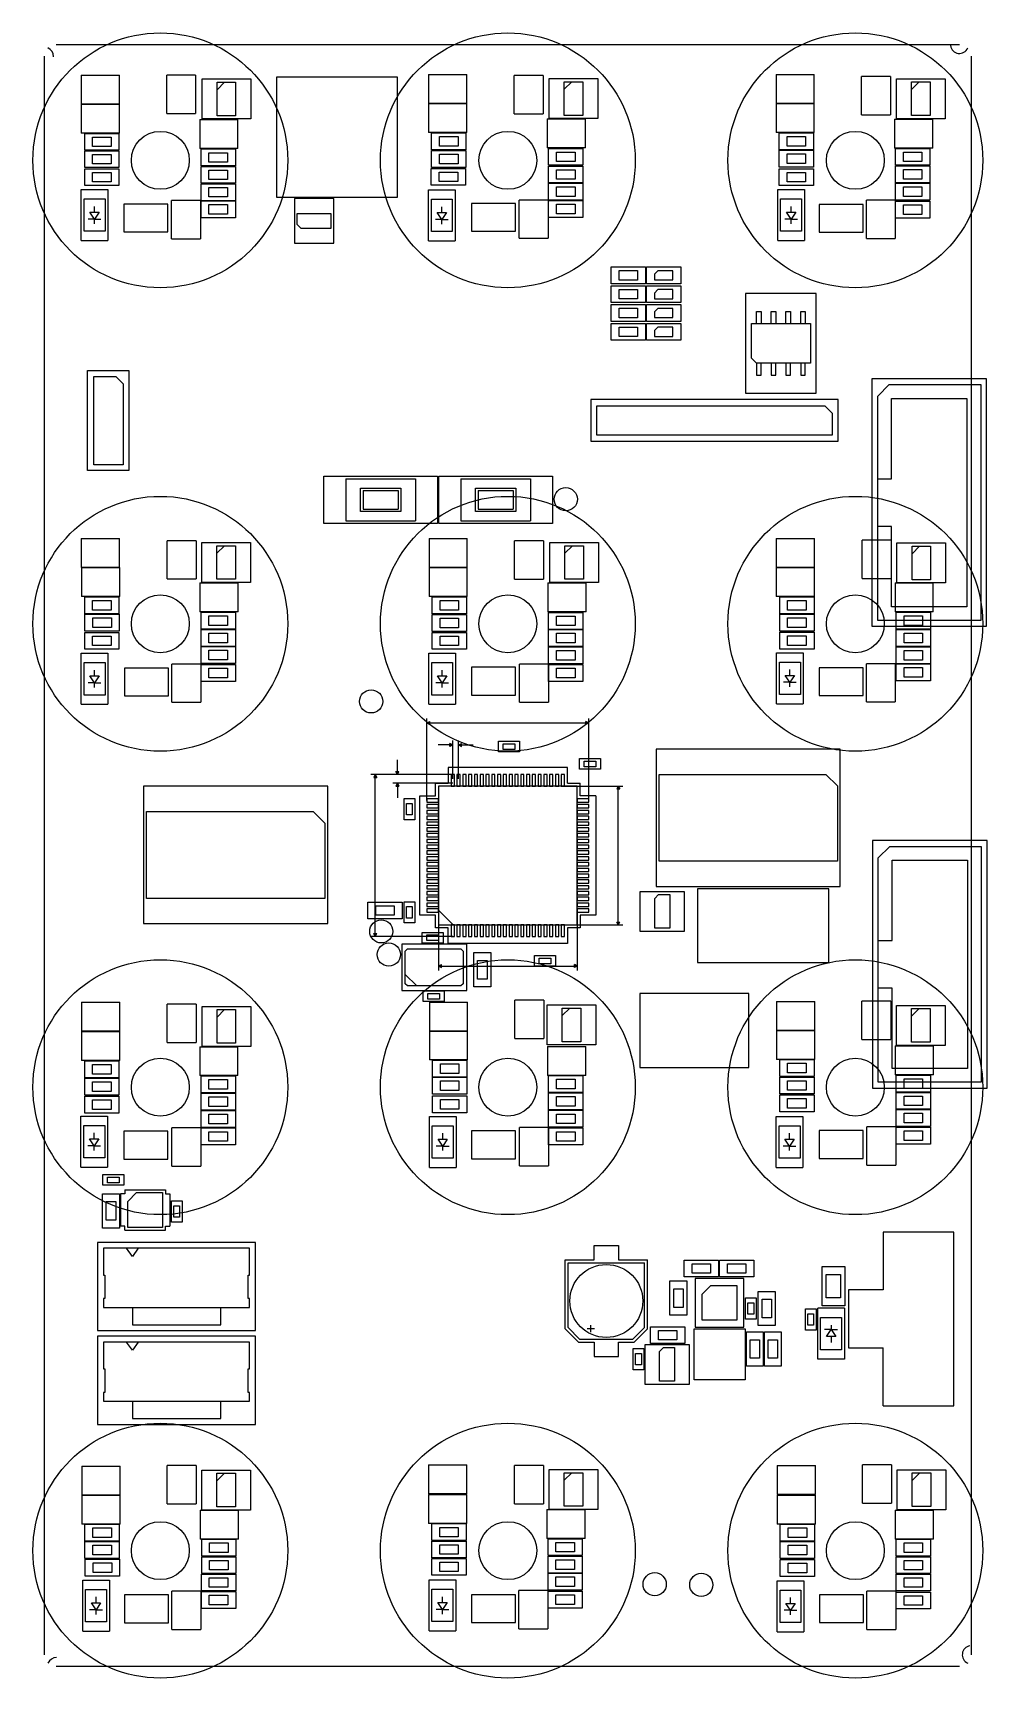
# Model space of a CAD drawing. Header units: metres. Extents: x 69 to 151, y -171 to -29.
import ezdxf

# ---------------------------------------------------------------- set-up
doc = ezdxf.new("R2010")
doc.units = ezdxf.units.M

msp = doc.modelspace()

# ---------------------------------------------------------------- linework, layer by layer
at = {"layer": 'BFab', "color": 6}
for centre, radius in [((80, -40), 11), ((110, -40), 11), ((140, -40), 11), ((80, -40), 2.5), ((110, -40), 2.5), ((140, -40), 2.5), ((80, -80), 11), ((110, -80), 11), ((140, -80), 11), ((80, -80), 2.5), ((110, -80), 2.5), ((140, -80), 2.5), ((80, -120), 11), ((110, -120), 11), ((140, -120), 11), ((80, -120), 2.5), ((110, -120), 2.5), ((140, -120), 2.5), ((80, -160), 11), ((110, -160), 11), ((140, -160), 11), ((80, -160), 2.5), ((110, -160), 2.5), ((140, -160), 2.5)]:
    msp.add_circle(centre, radius, dxfattribs=at)
at = {"layer": 'Cmts', "color": 1}
for p, q in [((103.0023, -95.25), (103.0023, -88.1763)), ((103.0023, -88.5573), (103.2563, -88.4303)), ((103.0023, -88.5573), (116.9977, -88.5573)), ((103.0023, -88.5573), (103.2563, -88.6843)), ((103.2563, -88.6843), (103.2563, -88.4303)), ((116.9977, -88.5573), (116.7437, -88.4303)), ((116.7437, -88.6843), (116.7437, -88.4303)), ((116.9977, -88.5573), (116.7437, -88.6843)), ((116.9977, -95.25), (116.9977, -88.1763)), ((105.25, -90.4623), (103.98, -90.4623)), ((105.25, -90.4623), (104.996, -90.3353)), ((104.996, -90.5893), (104.996, -90.3353)), ((105.25, -90.4623), (104.996, -90.5893)), ((105.25, -93.3833), (105.25, -90.0813)), ((105.75, -93.3833), (105.75, -90.0813)), ((105.75, -90.4623), (106.004, -90.3353)), ((105.75, -90.4623), (106.004, -90.5893)), ((105.75, -90.4623), (107.02, -90.4623)), ((106.004, -90.5893), (106.004, -90.3353)), ((100.4623, -93.0023), (100.4623, -91.7323)), ((105.25, -93.0023), (98.1763, -93.0023)), ((98.5573, -93.0023), (98.4303, -93.2563)), ((98.4303, -93.2563), (98.6843, -93.2563)), ((98.5573, -106.9977), (98.5573, -93.0023)), ((98.5573, -93.0023), (98.6843, -93.2563)), ((105.25, -93.0023), (100.0813, -93.0023)), ((100.4623, -93.0023), (100.3353, -92.7483)), ((100.3353, -92.7483), (100.5893, -92.7483)), ((100.4623, -93.0023), (100.5893, -92.7483)), ((105.25, -93.7643), (100.0813, -93.7643)), ((100.4623, -93.7643), (100.3353, -94.0183)), ((100.3353, -94.0183), (100.5893, -94.0183)), ((100.4623, -93.7643), (100.4623, -95.0343)), ((100.4623, -93.7643), (100.5893, -94.0183)), ((114.75, -94.0056), (119.9187, -94.0056)), ((119.5377, -94.0056), (119.4107, -94.2596)), ((119.4107, -94.2596), (119.6647, -94.2596)), ((119.5377, -105.9944), (119.5377, -94.0056)), ((119.5377, -94.0056), (119.6647, -94.2596)), ((104.0056, -104.75), (104.0056, -109.9187)), ((115.9944, -104.75), (115.9944, -109.9187)), ((114.75, -105.9944), (119.9187, -105.9944)), ((119.4107, -105.7404), (119.6647, -105.7404)), ((119.5377, -105.9944), (119.4107, -105.7404)), ((119.5377, -105.9944), (119.6647, -105.7404)), ((105.25, -106.9977), (98.1763, -106.9977)), ((98.4303, -106.7437), (98.6843, -106.7437)), ((98.5573, -106.9977), (98.4303, -106.7437)), ((98.5573, -106.9977), (98.6843, -106.7437)), ((104.0056, -109.5377), (104.2596, -109.4107)), ((104.0056, -109.5377), (104.2596, -109.6647)), ((104.0056, -109.5377), (115.9944, -109.5377)), ((104.2596, -109.6647), (104.2596, -109.4107)), ((115.7404, -109.6647), (115.7404, -109.4107)), ((115.9944, -109.5377), (115.7404, -109.4107)), ((115.9944, -109.5377), (115.7404, -109.6647))]:
    msp.add_line(p, q, dxfattribs=at)
at = {"layer": 'Edge', "color": 2}
for p, q in [((70, -169), (70, -31.0071)), ((71.0071, -30), (148.99, -30)), ((150, -31.01), (150, -168.99)), ((148.99, -170), (71.01, -170))]:
    msp.add_line(p, q, dxfattribs=at)
for centre, radius, start, end in [((70, -31.0071), 0.7697, -3.709916, 67.297191), ((148.99, -30), 0.7715, -172.786364, -22.786364), ((150, -168.99), 0.7715, -261.776317, -112.786364), ((71.01, -170), 0.7669, 87.356117, 157.356117)]:
    msp.add_arc(centre, radius, start, end, dxfattribs=at)
at = {"layer": 'FCrtYd', "color": 7}
for p, q in [((73.175, -32.65), (76.475, -32.65)), ((73.175, -32.65), (73.175, -35.15)), ((76.475, -35.15), (76.475, -32.65)), ((83.05, -32.65), (80.55, -32.65)), ((80.55, -35.95), (80.55, -32.65)), ((83.05, -32.65), (83.05, -35.95)), ((103.15, -32.6), (106.45, -32.6)), ((103.15, -32.6), (103.15, -35.1)), ((106.45, -35.1), (106.45, -32.6)), ((133.15, -32.6), (133.15, -35.1)), ((133.15, -32.6), (136.45, -32.6)), ((136.45, -35.1), (136.45, -32.6)), ((83.6, -32.975), (87.8, -32.975)), ((83.6, -36.425), (83.6, -32.975)), ((87.8, -32.975), (87.8, -36.425)), ((90.05, -32.8), (100.45, -32.8)), ((90.05, -43.2), (90.05, -32.8)), ((100.45, -32.8), (100.45, -43.2)), ((113.05, -32.69), (110.55, -32.69)), ((110.55, -35.99), (110.55, -32.69)), ((113.05, -32.69), (113.05, -35.99)), ((113.57, -32.945), (117.77, -32.945)), ((113.57, -36.395), (113.57, -32.945)), ((117.77, -32.945), (117.77, -36.395)), ((140.53, -36.075), (140.53, -32.775)), ((143.03, -32.775), (140.53, -32.775)), ((143.03, -32.775), (143.03, -36.075)), ((143.56, -36.405), (143.56, -32.955)), ((143.56, -32.955), (147.76, -32.955)), ((147.76, -32.955), (147.76, -36.405)), ((73.175, -35.15), (73.175, -37.65)), ((73.175, -35.15), (76.475, -35.15)), ((76.475, -35.15), (73.175, -35.15)), ((76.475, -37.65), (76.475, -35.15)), ((103.15, -35.1), (106.45, -35.1)), ((103.15, -35.1), (103.15, -37.6)), ((106.45, -35.1), (103.15, -35.1)), ((106.45, -37.6), (106.45, -35.1)), ((133.15, -35.1), (136.45, -35.1)), ((133.15, -35.1), (133.15, -37.6)), ((136.45, -35.1), (133.15, -35.1)), ((136.45, -37.6), (136.45, -35.1)), ((80.55, -35.95), (83.05, -35.95)), ((83.4, -36.475), (86.7, -36.475)), ((83.4, -36.475), (83.4, -38.975)), ((87.8, -36.425), (83.6, -36.425)), ((86.7, -38.975), (86.7, -36.475)), ((110.55, -35.99), (113.05, -35.99)), ((113.4, -36.425), (116.7, -36.425)), ((113.4, -36.425), (113.4, -38.925)), ((117.77, -36.395), (113.57, -36.395)), ((116.7, -38.925), (116.7, -36.425)), ((140.53, -36.075), (143.03, -36.075)), ((143.375, -36.45), (146.675, -36.45)), ((143.375, -36.45), (143.375, -38.95)), ((147.76, -36.405), (143.56, -36.405)), ((146.675, -38.95), (146.675, -36.45)), ((76.475, -37.65), (73.175, -37.65)), ((73.47, -37.67), (76.43, -37.67)), ((73.47, -39.13), (73.47, -37.67)), ((76.43, -37.67), (76.43, -39.13)), ((106.45, -37.6), (103.15, -37.6)), ((103.42, -39.08), (103.42, -37.62)), ((103.42, -37.62), (106.38, -37.62)), ((106.38, -37.62), (106.38, -39.08)), ((136.45, -37.6), (133.15, -37.6)), ((133.42, -37.62), (136.38, -37.62)), ((133.42, -39.08), (133.42, -37.62)), ((136.38, -37.62), (136.38, -39.08)), ((76.43, -39.13), (73.47, -39.13)), ((73.47, -40.63), (73.47, -39.17)), ((73.47, -39.17), (76.43, -39.17)), ((76.43, -39.17), (76.43, -40.63)), ((86.7, -38.975), (83.4, -38.975)), ((83.52, -39.02), (86.48, -39.02)), ((83.52, -40.48), (83.52, -39.02)), ((86.48, -39.02), (86.48, -40.48)), ((106.38, -39.08), (103.42, -39.08)), ((103.42, -40.605), (103.42, -39.145)), ((103.42, -39.145), (106.38, -39.145)), ((106.38, -39.145), (106.38, -40.605)), ((116.7, -38.925), (113.4, -38.925)), ((113.52, -40.43), (113.52, -38.97)), ((113.52, -38.97), (116.48, -38.97)), ((116.48, -38.97), (116.48, -40.43)), ((136.38, -39.08), (133.42, -39.08)), ((133.42, -39.12), (136.38, -39.12)), ((133.42, -40.58), (133.42, -39.12)), ((136.38, -39.12), (136.38, -40.58)), ((146.675, -38.95), (143.375, -38.95)), ((143.47, -38.97), (146.43, -38.97)), ((143.47, -40.43), (143.47, -38.97)), ((146.43, -38.97), (146.43, -40.43)), ((76.43, -40.63), (73.47, -40.63)), ((73.47, -42.18), (73.47, -40.72)), ((73.47, -40.72), (76.43, -40.72)), ((76.43, -40.72), (76.43, -42.18)), ((86.48, -40.48), (83.52, -40.48)), ((83.52, -40.52), (86.48, -40.52)), ((83.52, -41.98), (83.52, -40.52)), ((86.48, -40.52), (86.48, -41.98)), ((103.395, -40.695), (106.355, -40.695)), ((103.395, -42.155), (103.395, -40.695)), ((106.38, -40.605), (103.42, -40.605)), ((106.355, -40.695), (106.355, -42.155)), ((116.48, -40.43), (113.52, -40.43)), ((113.52, -40.495), (116.48, -40.495)), ((113.52, -41.955), (113.52, -40.495)), ((116.48, -40.495), (116.48, -41.955)), ((136.38, -40.58), (133.42, -40.58)), ((133.42, -40.72), (136.38, -40.72)), ((133.42, -42.18), (133.42, -40.72)), ((136.38, -40.72), (136.38, -42.18)), ((146.43, -40.43), (143.47, -40.43)), ((143.47, -41.93), (143.47, -40.47)), ((143.47, -40.47), (146.43, -40.47)), ((146.43, -40.47), (146.43, -41.93)), ((73.175, -42.525), (75.475, -42.525)), ((73.175, -46.925), (73.175, -42.525)), ((76.43, -42.18), (73.47, -42.18)), ((75.475, -42.525), (75.475, -46.925)), ((86.48, -41.98), (83.52, -41.98)), ((83.52, -43.48), (83.52, -42.02)), ((83.52, -42.02), (86.48, -42.02)), ((86.48, -42.02), (86.48, -43.48)), ((103.15, -46.95), (103.15, -42.55)), ((103.15, -42.55), (105.45, -42.55)), ((106.355, -42.155), (103.395, -42.155)), ((105.45, -42.55), (105.45, -46.95)), ((116.48, -41.955), (113.52, -41.955)), ((113.52, -41.97), (116.48, -41.97)), ((113.52, -43.43), (113.52, -41.97)), ((116.48, -41.97), (116.48, -43.43)), ((133.3, -46.925), (133.3, -42.525)), ((133.3, -42.525), (135.6, -42.525)), ((136.38, -42.18), (133.42, -42.18)), ((135.6, -42.525), (135.6, -46.925)), ((146.43, -41.93), (143.47, -41.93)), ((143.47, -43.43), (143.47, -41.97)), ((143.47, -41.97), (146.43, -41.97)), ((146.43, -41.97), (146.43, -43.43)), ((80.45, -43.775), (76.85, -43.775)), ((76.85, -43.775), (76.85, -46.175)), ((80.65, -43.775), (80.45, -43.775)), ((80.65, -46.175), (80.65, -43.775)), ((83.475, -43.475), (80.975, -43.475)), ((80.975, -46.775), (80.975, -43.475)), ((83.475, -43.475), (83.475, -46.775)), ((86.48, -43.48), (83.52, -43.48)), ((83.52, -43.495), (86.48, -43.495)), ((83.52, -44.955), (83.52, -43.495)), ((86.48, -43.495), (86.48, -44.955)), ((100.45, -43.2), (90.05, -43.2)), ((91.575, -43.305), (91.575, -47.145)), ((94.975, -43.305), (91.575, -43.305)), ((94.975, -47.145), (94.975, -43.305)), ((110.45, -43.725), (106.85, -43.725)), ((106.85, -43.725), (106.85, -46.125)), ((110.65, -43.725), (110.45, -43.725)), ((110.65, -46.125), (110.65, -43.725)), ((110.975, -46.725), (110.975, -43.425)), ((113.475, -43.425), (110.975, -43.425)), ((113.475, -43.425), (113.475, -46.725)), ((116.48, -43.43), (113.52, -43.43)), ((113.52, -44.93), (113.52, -43.47)), ((113.52, -43.47), (116.48, -43.47)), ((116.48, -43.47), (116.48, -44.93)), ((136.875, -43.8), (136.875, -46.2)), ((140.475, -43.8), (136.875, -43.8)), ((140.675, -43.8), (140.475, -43.8)), ((140.675, -46.2), (140.675, -43.8)), ((140.95, -46.75), (140.95, -43.45)), ((143.45, -43.45), (140.95, -43.45)), ((143.45, -43.45), (143.45, -46.75)), ((146.43, -43.43), (143.47, -43.43)), ((143.47, -44.98), (143.47, -43.52)), ((143.47, -43.52), (146.43, -43.52)), ((146.43, -43.52), (146.43, -44.98)), ((86.48, -44.955), (83.52, -44.955)), ((116.48, -44.93), (113.52, -44.93)), ((146.43, -44.98), (143.47, -44.98)), ((76.85, -46.175), (80.65, -46.175)), ((80.975, -46.775), (83.475, -46.775)), ((106.85, -46.125), (110.65, -46.125)), ((110.975, -46.725), (113.475, -46.725)), ((136.875, -46.2), (140.675, -46.2)), ((140.95, -46.75), (143.45, -46.75)), ((73.175, -46.925), (75.475, -46.925)), ((91.575, -47.145), (94.975, -47.145)), ((103.15, -46.95), (105.45, -46.95)), ((133.3, -46.925), (135.6, -46.925)), ((118.925, -49.185), (121.885, -49.185)), ((118.925, -50.645), (118.925, -49.185)), ((121.885, -49.185), (121.885, -50.645)), ((121.97, -50.655), (121.97, -49.195)), ((121.97, -49.195), (124.93, -49.195)), ((124.93, -49.195), (124.93, -50.655)), ((118.92, -52.28), (118.92, -50.82)), ((118.92, -50.82), (121.88, -50.82)), ((121.885, -50.645), (118.925, -50.645)), ((121.88, -50.82), (121.88, -52.28)), ((124.93, -50.655), (121.97, -50.655)), ((121.97, -52.28), (121.97, -50.82)), ((121.97, -50.82), (124.93, -50.82)), ((124.93, -50.82), (124.93, -52.28)), ((121.88, -52.28), (118.92, -52.28)), ((118.92, -53.905), (118.92, -52.445)), ((118.92, -52.445), (121.88, -52.445)), ((121.88, -52.445), (121.88, -53.905)), ((124.93, -52.28), (121.97, -52.28)), ((121.97, -53.905), (121.97, -52.445)), ((121.97, -52.445), (124.93, -52.445)), ((124.93, -52.445), (124.93, -53.905)), ((136.625, -51.5), (130.525, -51.5)), ((130.525, -51.5), (130.525, -60.1)), ((136.625, -60.1), (136.625, -51.5)), ((121.88, -53.905), (118.92, -53.905)), ((124.93, -53.905), (121.97, -53.905)), ((118.92, -54.07), (121.88, -54.07)), ((118.92, -55.53), (118.92, -54.07)), ((121.88, -54.07), (121.88, -55.53)), ((121.97, -54.07), (124.93, -54.07)), ((121.97, -55.53), (121.97, -54.07)), ((124.93, -54.07), (124.93, -55.53)), ((121.88, -55.53), (118.92, -55.53)), ((124.93, -55.53), (121.97, -55.53)), ((73.725, -66.775), (73.725, -58.125)), ((73.725, -58.125), (77.275, -58.125)), ((77.275, -58.125), (77.275, -66.775)), ((151.3325, -58.86), (141.4325, -58.86)), ((141.4325, -58.86), (141.4325, -80.22)), ((151.3325, -80.22), (151.3325, -58.86)), ((117.175, -60.65), (117.175, -64.25)), ((138.525, -60.65), (117.175, -60.65)), ((130.525, -60.1), (136.625, -60.1)), ((138.525, -64.25), (138.525, -60.65)), ((117.175, -64.25), (138.525, -64.25)), ((77.275, -66.775), (73.725, -66.775)), ((94.125, -71.35), (94.125, -67.25)), ((94.125, -67.25), (103.925, -67.25)), ((103.925, -67.25), (103.925, -71.35)), ((104.05, -71.35), (104.05, -67.25)), ((104.05, -67.25), (113.85, -67.25)), ((113.85, -67.25), (113.85, -71.35)), ((103.925, -71.35), (94.125, -71.35)), ((113.85, -71.35), (104.05, -71.35)), ((73.175, -72.65), (76.475, -72.65)), ((73.175, -72.65), (73.175, -75.15)), ((76.475, -75.15), (76.475, -72.65)), ((83.09, -72.83), (80.59, -72.83)), ((80.59, -76.13), (80.59, -72.83)), ((83.09, -72.83), (83.09, -76.13)), ((83.59, -72.985), (87.79, -72.985)), ((83.59, -76.435), (83.59, -72.985)), ((87.79, -72.985), (87.79, -76.435)), ((103.2, -72.65), (103.2, -75.15)), ((103.2, -72.65), (106.5, -72.65)), ((106.5, -75.15), (106.5, -72.65)), ((110.58, -76.14), (110.58, -72.84)), ((113.08, -72.84), (110.58, -72.84)), ((113.08, -72.84), (113.08, -76.14)), ((113.62, -76.435), (113.62, -72.985)), ((113.62, -72.985), (117.82, -72.985)), ((117.82, -72.985), (117.82, -76.435)), ((133.175, -72.65), (136.475, -72.65)), ((133.175, -72.65), (133.175, -75.15)), ((136.475, -75.15), (136.475, -72.65)), ((143.09, -72.78), (140.59, -72.78)), ((140.59, -76.08), (140.59, -72.78)), ((143.09, -72.78), (143.09, -76.08)), ((143.59, -73.025), (147.79, -73.025)), ((143.59, -76.475), (143.59, -73.025)), ((147.79, -73.025), (147.79, -76.475)), ((76.475, -75.15), (73.175, -75.15)), ((73.2, -75.15), (76.5, -75.15)), ((73.2, -75.15), (73.2, -77.65)), ((76.5, -77.65), (76.5, -75.15)), ((103.2, -75.15), (103.2, -77.65)), ((103.2, -75.15), (106.5, -75.15)), ((106.5, -75.15), (103.2, -75.15)), ((106.5, -77.65), (106.5, -75.15)), ((136.475, -75.15), (133.175, -75.15)), ((133.175, -75.15), (136.475, -75.15)), ((133.175, -75.15), (133.175, -77.65)), ((136.475, -77.65), (136.475, -75.15)), ((80.59, -76.13), (83.09, -76.13)), ((83.425, -76.475), (86.725, -76.475)), ((83.425, -76.475), (83.425, -78.975)), ((87.79, -76.435), (83.59, -76.435)), ((86.725, -78.975), (86.725, -76.475)), ((110.58, -76.14), (113.08, -76.14)), ((113.45, -76.475), (116.75, -76.475)), ((113.45, -76.475), (113.45, -78.975)), ((117.82, -76.435), (113.62, -76.435)), ((116.75, -78.975), (116.75, -76.475)), ((140.59, -76.08), (143.09, -76.08)), ((143.425, -76.475), (146.725, -76.475)), ((143.425, -76.475), (143.425, -78.975)), ((147.79, -76.475), (143.59, -76.475)), ((146.725, -78.975), (146.725, -76.475)), ((76.5, -77.65), (73.2, -77.65)), ((73.47, -79.13), (73.47, -77.67)), ((73.47, -77.67), (76.43, -77.67)), ((76.43, -77.67), (76.43, -79.13)), ((106.5, -77.65), (103.2, -77.65)), ((103.47, -77.67), (106.43, -77.67)), ((103.47, -79.13), (103.47, -77.67)), ((106.43, -77.67), (106.43, -79.13)), ((136.475, -77.65), (133.175, -77.65)), ((133.47, -79.13), (133.47, -77.67)), ((133.47, -77.67), (136.43, -77.67)), ((136.43, -77.67), (136.43, -79.13)), ((76.43, -79.13), (73.47, -79.13)), ((73.495, -80.63), (73.495, -79.17)), ((73.495, -79.17), (76.455, -79.17)), ((76.455, -79.17), (76.455, -80.63)), ((86.725, -78.975), (83.425, -78.975)), ((83.52, -78.995), (86.48, -78.995)), ((83.52, -80.455), (83.52, -78.995)), ((86.48, -78.995), (86.48, -80.455)), ((106.43, -79.13), (103.47, -79.13)), ((103.47, -80.655), (103.47, -79.195)), ((103.47, -79.195), (106.43, -79.195)), ((106.43, -79.195), (106.43, -80.655)), ((116.75, -78.975), (113.45, -78.975)), ((113.52, -79.02), (116.48, -79.02)), ((113.52, -80.48), (113.52, -79.02)), ((116.48, -79.02), (116.48, -80.48)), ((136.43, -79.13), (133.47, -79.13)), ((133.47, -80.63), (133.47, -79.17)), ((133.47, -79.17), (136.43, -79.17)), ((136.43, -79.17), (136.43, -80.63)), ((146.725, -78.975), (143.425, -78.975)), ((143.52, -80.455), (143.52, -78.995)), ((143.52, -78.995), (146.48, -78.995)), ((146.48, -78.995), (146.48, -80.455)), ((73.47, -80.745), (76.43, -80.745)), ((73.47, -82.205), (73.47, -80.745)), ((76.455, -80.63), (73.495, -80.63)), ((76.43, -80.745), (76.43, -82.205)), ((86.48, -80.455), (83.52, -80.455)), ((83.52, -81.955), (83.52, -80.495)), ((83.52, -80.495), (86.48, -80.495)), ((86.48, -80.495), (86.48, -81.955)), ((106.43, -80.655), (103.47, -80.655)), ((103.47, -82.205), (103.47, -80.745)), ((103.47, -80.745), (106.43, -80.745)), ((106.43, -80.745), (106.43, -82.205)), ((116.48, -80.48), (113.52, -80.48)), ((113.52, -80.495), (116.48, -80.495)), ((113.52, -81.955), (113.52, -80.495)), ((116.48, -80.495), (116.48, -81.955)), ((136.43, -80.63), (133.47, -80.63)), ((133.47, -82.18), (133.47, -80.72)), ((133.47, -80.72), (136.43, -80.72)), ((136.43, -80.72), (136.43, -82.18)), ((141.4325, -80.22), (151.3325, -80.22)), ((146.48, -80.455), (143.52, -80.455)), ((143.52, -80.495), (146.48, -80.495)), ((143.52, -81.955), (143.52, -80.495)), ((146.48, -80.495), (146.48, -81.955)), ((76.43, -82.205), (73.47, -82.205)), ((86.48, -81.955), (83.52, -81.955)), ((83.52, -83.43), (83.52, -81.97)), ((83.52, -81.97), (86.48, -81.97)), ((86.48, -81.97), (86.48, -83.43)), ((106.43, -82.205), (103.47, -82.205)), ((116.48, -81.955), (113.52, -81.955)), ((113.52, -81.995), (116.48, -81.995)), ((113.52, -83.455), (113.52, -81.995)), ((116.48, -81.995), (116.48, -83.455)), ((136.43, -82.18), (133.47, -82.18)), ((146.48, -81.955), (143.52, -81.955)), ((143.52, -81.995), (146.48, -81.995)), ((143.52, -83.455), (143.52, -81.995)), ((146.48, -81.995), (146.48, -83.455)), ((73.175, -82.55), (75.475, -82.55)), ((73.175, -86.95), (73.175, -82.55)), ((75.475, -82.55), (75.475, -86.95)), ((81, -86.775), (81, -83.475)), ((83.5, -83.475), (81, -83.475)), ((83.5, -83.475), (83.5, -86.775)), ((86.48, -83.43), (83.52, -83.43)), ((83.52, -83.52), (86.48, -83.52)), ((83.52, -84.98), (83.52, -83.52)), ((86.48, -83.52), (86.48, -84.98)), ((103.175, -86.95), (103.175, -82.55)), ((103.175, -82.55), (105.475, -82.55)), ((105.475, -82.55), (105.475, -86.95)), ((106.875, -83.75), (106.875, -86.15)), ((110.475, -83.75), (106.875, -83.75)), ((110.675, -83.75), (110.475, -83.75)), ((110.675, -86.15), (110.675, -83.75)), ((111, -86.775), (111, -83.475)), ((113.5, -83.475), (111, -83.475)), ((113.5, -83.475), (113.5, -86.775)), ((116.48, -83.455), (113.52, -83.455)), ((113.52, -84.98), (113.52, -83.52)), ((113.52, -83.52), (116.48, -83.52)), ((116.48, -83.52), (116.48, -84.98)), ((133.2, -82.5), (135.5, -82.5)), ((133.2, -86.9), (133.2, -82.5)), ((135.5, -82.5), (135.5, -86.9)), ((140.95, -86.75), (140.95, -83.45)), ((143.45, -83.45), (140.95, -83.45)), ((143.45, -83.45), (143.45, -86.75)), ((146.48, -83.455), (143.52, -83.455)), ((143.52, -83.47), (146.48, -83.47)), ((143.52, -84.93), (143.52, -83.47)), ((146.48, -83.47), (146.48, -84.93)), ((76.9, -83.825), (76.9, -86.225)), ((80.5, -83.825), (76.9, -83.825)), ((80.7, -83.825), (80.5, -83.825)), ((80.7, -86.225), (80.7, -83.825)), ((86.48, -84.98), (83.52, -84.98)), ((116.48, -84.98), (113.52, -84.98)), ((140.465, -83.8), (136.865, -83.8)), ((136.865, -83.8), (136.865, -86.2)), ((140.665, -83.8), (140.465, -83.8)), ((140.665, -86.2), (140.665, -83.8)), ((146.48, -84.93), (143.52, -84.93)), ((76.9, -86.225), (80.7, -86.225)), ((106.875, -86.15), (110.675, -86.15)), ((136.865, -86.2), (140.665, -86.2)), ((73.175, -86.95), (75.475, -86.95)), ((81, -86.775), (83.5, -86.775)), ((103.175, -86.95), (105.475, -86.95)), ((111, -86.775), (113.5, -86.775)), ((133.2, -86.9), (135.5, -86.9)), ((140.95, -86.75), (143.45, -86.75)), ((109.18, -91.06), (109.18, -90.14)), ((109.18, -90.14), (111, -90.14)), ((111, -90.14), (111, -91.06)), ((138.7, -90.82), (122.8, -90.82)), ((122.8, -90.82), (122.8, -102.68)), ((138.7, -102.68), (138.7, -90.82)), ((111, -91.06), (109.18, -91.06)), ((116.19, -92.56), (116.19, -91.64)), ((116.19, -91.64), (118.01, -91.64)), ((118.01, -91.64), (118.01, -92.56)), ((115.1437, -92.3927), (104.8563, -92.3927)), ((104.8563, -92.3927), (104.8563, -93.7516)), ((115.1437, -93.7516), (115.1437, -92.3927)), ((118.01, -92.56), (116.19, -92.56)), ((78.55, -94.02), (78.55, -105.88)), ((94.45, -94.02), (78.55, -94.02)), ((94.45, -105.88), (94.45, -94.02)), ((101.04, -95.09), (101.96, -95.09)), ((101.04, -96.91), (101.04, -95.09)), ((101.96, -95.09), (101.96, -96.91)), ((102.3927, -94.8563), (103.7516, -94.8563)), ((102.3927, -105.1437), (102.3927, -94.8563)), ((103.7516, -93.7516), (104.8563, -93.7516)), ((103.7516, -94.8563), (103.7516, -93.7516)), ((115.1437, -93.7516), (116.2484, -93.7516)), ((116.2484, -94.8563), (116.2484, -93.7516)), ((117.6073, -94.8563), (116.2484, -94.8563)), ((117.6073, -94.8563), (117.6073, -105.1437)), ((101.96, -96.91), (101.04, -96.91)), ((141.4725, -98.71), (141.4725, -120.07)), ((151.3725, -98.71), (141.4725, -98.71)), ((151.3725, -120.07), (151.3725, -98.71)), ((125.245, -103.125), (121.405, -103.125)), ((121.405, -103.125), (121.405, -106.525)), ((122.8, -102.68), (138.7, -102.68)), ((125.245, -106.525), (125.245, -103.125)), ((126.385, -102.875), (126.385, -109.225)), ((137.715, -102.875), (126.385, -102.875)), ((137.715, -109.225), (137.715, -102.875)), ((97.92, -104.02), (100.88, -104.02)), ((97.92, -105.48), (97.92, -104.02)), ((100.88, -104.02), (100.88, -105.48)), ((101.04, -103.99), (101.96, -103.99)), ((101.04, -105.81), (101.04, -103.99)), ((101.96, -103.99), (101.96, -105.81)), ((78.55, -105.88), (94.45, -105.88)), ((100.88, -105.48), (97.92, -105.48)), ((101.96, -105.81), (101.04, -105.81)), ((103.7516, -105.1437), (102.3927, -105.1437)), ((103.7516, -106.2484), (103.7516, -105.1437)), ((104.8563, -106.2484), (103.7516, -106.2484)), ((104.8563, -107.6073), (104.8563, -106.2484)), ((115.1437, -106.2484), (115.1437, -107.6073)), ((116.2484, -106.2484), (115.1437, -106.2484)), ((117.6073, -105.1437), (116.2484, -105.1437)), ((116.2484, -105.1437), (116.2484, -106.2484)), ((100.85, -107.6625), (100.85, -111.6625)), ((106.45, -107.6625), (100.85, -107.6625)), ((102.59, -107.56), (102.59, -106.64)), ((102.59, -106.64), (104.41, -106.64)), ((104.41, -107.56), (102.59, -107.56)), ((104.41, -106.64), (104.41, -107.56)), ((115.1437, -107.6073), (104.8563, -107.6073)), ((106.45, -111.6625), (106.45, -107.6625)), ((121.405, -106.525), (125.245, -106.525)), ((107.06, -108.38), (108.52, -108.38)), ((107.06, -111.34), (107.06, -108.38)), ((108.52, -108.38), (108.52, -111.34)), ((112.29, -109.56), (112.29, -108.64)), ((112.29, -108.64), (114.11, -108.64)), ((114.11, -108.64), (114.11, -109.56)), ((126.385, -109.225), (137.715, -109.225)), ((114.11, -109.56), (112.29, -109.56)), ((100.85, -111.6625), (106.45, -111.6625)), ((102.69, -111.69), (104.51, -111.69)), ((102.69, -112.61), (102.69, -111.69)), ((104.51, -111.69), (104.51, -112.61)), ((108.52, -111.34), (107.06, -111.34)), ((130.8, -111.91), (121.4, -111.91)), ((121.4, -111.91), (121.4, -118.31)), ((130.8, -118.31), (130.8, -111.91)), ((73.2, -112.65), (76.5, -112.65)), ((73.2, -112.65), (73.2, -115.15)), ((76.5, -115.15), (76.5, -112.65)), ((80.58, -116.14), (80.58, -112.84)), ((83.08, -112.84), (80.58, -112.84)), ((83.08, -112.84), (83.08, -116.14)), ((83.6, -116.475), (83.6, -113.025)), ((83.6, -113.025), (87.8, -113.025)), ((87.8, -113.025), (87.8, -116.475)), ((104.51, -112.61), (102.69, -112.61)), ((103.225, -112.65), (106.525, -112.65)), ((103.225, -112.65), (103.225, -115.15)), ((106.525, -115.15), (106.525, -112.65)), ((110.61, -115.785), (110.61, -112.485)), ((113.11, -112.485), (110.61, -112.485)), ((113.11, -112.485), (113.11, -115.785)), ((113.39, -116.345), (113.39, -112.895)), ((113.39, -112.895), (117.59, -112.895)), ((117.59, -112.895), (117.59, -116.345)), ((133.2, -112.6), (136.5, -112.6)), ((133.2, -112.6), (133.2, -115.1)), ((136.5, -115.1), (136.5, -112.6)), ((140.56, -115.88), (140.56, -112.58)), ((143.06, -112.58), (140.56, -112.58)), ((143.06, -112.58), (143.06, -115.88)), ((143.56, -116.395), (143.56, -112.945)), ((143.56, -112.945), (147.76, -112.945)), ((147.76, -112.945), (147.76, -116.395)), ((76.5, -115.15), (73.2, -115.15)), ((73.2, -115.2), (76.5, -115.2)), ((73.2, -115.2), (73.2, -117.7)), ((76.5, -117.7), (76.5, -115.2)), ((80.58, -116.14), (83.08, -116.14)), ((106.525, -115.15), (103.225, -115.15)), ((103.225, -115.15), (103.225, -117.65)), ((103.225, -115.15), (106.525, -115.15)), ((106.525, -117.65), (106.525, -115.15)), ((110.61, -115.785), (113.11, -115.785)), ((117.59, -116.345), (113.39, -116.345)), ((133.2, -115.1), (133.2, -117.6)), ((133.2, -115.1), (136.5, -115.1)), ((136.5, -115.1), (133.2, -115.1)), ((136.5, -117.6), (136.5, -115.1)), ((140.56, -115.88), (143.06, -115.88)), ((143.45, -116.425), (143.45, -118.925)), ((143.45, -116.425), (146.75, -116.425)), ((147.76, -116.395), (143.56, -116.395)), ((146.75, -118.925), (146.75, -116.425)), ((76.5, -117.7), (73.2, -117.7)), ((73.47, -119.18), (73.47, -117.72)), ((73.47, -117.72), (76.43, -117.72)), ((76.43, -117.72), (76.43, -119.18)), ((83.4, -116.5), (86.7, -116.5)), ((83.4, -116.5), (83.4, -119)), ((87.8, -116.475), (83.6, -116.475)), ((86.7, -119), (86.7, -116.5)), ((106.525, -117.65), (103.225, -117.65)), ((103.495, -117.67), (106.455, -117.67)), ((103.495, -119.13), (103.495, -117.67)), ((106.455, -117.67), (106.455, -119.13)), ((113.425, -116.475), (113.425, -118.975)), ((113.425, -116.475), (116.725, -116.475)), ((116.725, -118.975), (116.725, -116.475)), ((136.5, -117.6), (133.2, -117.6)), ((133.47, -117.62), (136.43, -117.62)), ((133.47, -119.08), (133.47, -117.62)), ((136.43, -117.62), (136.43, -119.08)), ((76.43, -119.18), (73.47, -119.18)), ((73.47, -119.22), (76.43, -119.22)), ((73.47, -120.68), (73.47, -119.22)), ((76.43, -119.22), (76.43, -120.68)), ((86.7, -119), (83.4, -119)), ((83.52, -120.48), (83.52, -119.02)), ((83.52, -119.02), (86.48, -119.02)), ((86.48, -119.02), (86.48, -120.48)), ((106.455, -119.13), (103.495, -119.13)), ((103.495, -119.145), (106.455, -119.145)), ((103.495, -120.605), (103.495, -119.145)), ((106.455, -119.145), (106.455, -120.605)), ((116.725, -118.975), (113.425, -118.975)), ((113.52, -118.995), (116.48, -118.995)), ((113.52, -120.455), (113.52, -118.995)), ((116.48, -118.995), (116.48, -120.455)), ((121.4, -118.31), (130.8, -118.31)), ((136.43, -119.08), (133.47, -119.08)), ((133.47, -119.12), (136.43, -119.12)), ((133.47, -120.58), (133.47, -119.12)), ((136.43, -119.12), (136.43, -120.58)), ((146.75, -118.925), (143.45, -118.925)), ((143.52, -118.97), (146.48, -118.97)), ((143.52, -120.43), (143.52, -118.97)), ((146.48, -118.97), (146.48, -120.43)), ((76.43, -120.68), (73.47, -120.68)), ((86.48, -120.48), (83.52, -120.48)), ((83.52, -120.52), (86.48, -120.52)), ((83.52, -121.98), (83.52, -120.52)), ((86.48, -120.52), (86.48, -121.98)), ((106.455, -120.605), (103.495, -120.605)), ((116.48, -120.455), (113.52, -120.455)), ((113.52, -120.495), (116.48, -120.495)), ((113.52, -121.955), (113.52, -120.495)), ((116.48, -120.495), (116.48, -121.955)), ((136.43, -120.58), (133.47, -120.58)), ((133.47, -120.67), (136.43, -120.67)), ((133.47, -122.13), (133.47, -120.67)), ((136.43, -120.67), (136.43, -122.13)), ((141.4725, -120.07), (151.3725, -120.07)), ((146.48, -120.43), (143.52, -120.43)), ((143.52, -120.445), (146.48, -120.445)), ((143.52, -121.905), (143.52, -120.445)), ((146.48, -120.445), (146.48, -121.905)), ((73.47, -120.77), (76.43, -120.77)), ((73.47, -122.23), (73.47, -120.77)), ((76.43, -120.77), (76.43, -122.23)), ((86.48, -121.98), (83.52, -121.98)), ((83.52, -123.48), (83.52, -122.02)), ((83.52, -122.02), (86.48, -122.02)), ((86.48, -122.02), (86.48, -123.48)), ((103.495, -120.745), (106.455, -120.745)), ((103.495, -122.205), (103.495, -120.745)), ((106.455, -120.745), (106.455, -122.205)), ((116.48, -121.955), (113.52, -121.955)), ((113.52, -123.455), (113.52, -121.995)), ((113.52, -121.995), (116.48, -121.995)), ((116.48, -121.995), (116.48, -123.455)), ((146.48, -121.905), (143.52, -121.905)), ((143.52, -121.92), (146.48, -121.92)), ((143.52, -123.38), (143.52, -121.92)), ((146.48, -121.92), (146.48, -123.38)), ((73.15, -122.5), (75.45, -122.5)), ((73.15, -126.9), (73.15, -122.5)), ((76.43, -122.23), (73.47, -122.23)), ((75.45, -122.5), (75.45, -126.9)), ((81, -126.8), (81, -123.5)), ((83.5, -123.5), (81, -123.5)), ((83.5, -123.5), (83.5, -126.8)), ((86.48, -123.48), (83.52, -123.48)), ((83.52, -123.52), (86.48, -123.52)), ((83.52, -124.98), (83.52, -123.52)), ((86.48, -123.52), (86.48, -124.98)), ((103.225, -122.525), (105.525, -122.525)), ((103.225, -126.925), (103.225, -122.525)), ((106.455, -122.205), (103.495, -122.205)), ((105.525, -122.525), (105.525, -126.925)), ((113.5, -123.475), (111, -123.475)), ((111, -126.775), (111, -123.475)), ((113.5, -123.475), (113.5, -126.775)), ((116.48, -123.455), (113.52, -123.455)), ((113.52, -124.98), (113.52, -123.52)), ((113.52, -123.52), (116.48, -123.52)), ((116.48, -123.52), (116.48, -124.98)), ((133.175, -126.925), (133.175, -122.525)), ((133.175, -122.525), (135.475, -122.525)), ((136.43, -122.13), (133.47, -122.13)), ((135.475, -122.525), (135.475, -126.925)), ((143.5, -123.425), (141, -123.425)), ((141, -126.725), (141, -123.425)), ((143.5, -123.425), (143.5, -126.725)), ((146.48, -123.38), (143.52, -123.38)), ((143.52, -123.445), (146.48, -123.445)), ((143.52, -124.905), (143.52, -123.445)), ((146.48, -123.445), (146.48, -124.905)), ((76.85, -123.8), (76.85, -126.2)), ((80.45, -123.8), (76.85, -123.8)), ((80.65, -123.8), (80.45, -123.8)), ((80.65, -126.2), (80.65, -123.8)), ((110.475, -123.775), (106.875, -123.775)), ((106.875, -123.775), (106.875, -126.175)), ((110.675, -123.775), (110.475, -123.775)), ((110.675, -126.175), (110.675, -123.775)), ((136.875, -123.75), (136.875, -126.15)), ((140.475, -123.75), (136.875, -123.75)), ((140.675, -123.75), (140.475, -123.75)), ((140.675, -126.15), (140.675, -123.75)), ((146.48, -124.905), (143.52, -124.905)), ((76.85, -126.2), (80.65, -126.2)), ((86.48, -124.98), (83.52, -124.98)), ((106.875, -126.175), (110.675, -126.175)), ((116.48, -124.98), (113.52, -124.98)), ((136.875, -126.15), (140.675, -126.15)), ((73.15, -126.9), (75.45, -126.9)), ((75.0275, -128.46), (75.0275, -127.54)), ((75.0275, -127.54), (76.8475, -127.54)), ((76.8475, -127.54), (76.8475, -128.46)), ((81, -126.8), (83.5, -126.8)), ((103.225, -126.925), (105.525, -126.925)), ((111, -126.775), (113.5, -126.775)), ((133.175, -126.925), (135.475, -126.925)), ((141, -126.725), (143.5, -126.725)), ((75.0075, -129.195), (76.4675, -129.195)), ((75.0075, -132.155), (75.0075, -129.195)), ((76.8475, -128.46), (75.0275, -128.46)), ((76.4675, -129.195), (76.4675, -132.155)), ((76.9375, -129.2), (76.5575, -129.2)), ((76.5575, -129.2), (76.5575, -132)), ((76.9375, -128.85), (80.4375, -128.85)), ((76.9375, -128.85), (76.9375, -129.2)), ((80.4375, -128.85), (80.4375, -129.2)), ((80.4375, -129.2), (80.8175, -129.2)), ((80.8175, -129.2), (80.8175, -132)), ((80.9525, -129.815), (81.8725, -129.815)), ((80.9525, -131.635), (80.9525, -129.815)), ((81.8725, -129.815), (81.8725, -131.635)), ((76.9375, -132), (76.5575, -132)), ((76.9375, -132.35), (76.9375, -132)), ((80.4375, -132.35), (80.4375, -132)), ((80.4375, -132), (80.8175, -132)), ((81.8725, -131.635), (80.9525, -131.635)), ((74.59, -133.4), (74.59, -141)), ((88.21, -133.4), (74.59, -133.4)), ((76.4675, -132.155), (75.0075, -132.155)), ((76.9375, -132.35), (80.4375, -132.35)), ((88.21, -141), (88.21, -133.4)), ((142.4, -132.5), (142.4, -137.5)), ((148.5, -132.5), (142.4, -132.5)), ((148.5, -147.5), (148.5, -132.5)), ((117.45, -133.65), (119.55, -133.65)), ((117.45, -134.9), (117.45, -133.65)), ((119.55, -133.65), (119.55, -134.9)), ((114.95, -134.9), (117.45, -134.9)), ((114.95, -140.85), (114.95, -134.9)), ((119.55, -134.9), (122.05, -134.9)), ((122.05, -140.85), (122.05, -134.9)), ((125.22, -134.92), (128.18, -134.92)), ((125.22, -136.38), (125.22, -134.92)), ((128.18, -134.92), (128.18, -136.38)), ((128.27, -136.38), (128.27, -134.92)), ((128.27, -134.92), (131.23, -134.92)), ((131.23, -134.92), (131.23, -136.38)), ((137.12, -138.875), (137.12, -135.475)), ((137.12, -135.475), (139.08, -135.475)), ((139.08, -135.475), (139.08, -138.875)), ((123.995, -136.72), (125.455, -136.72)), ((123.995, -139.68), (123.995, -136.72)), ((128.18, -136.38), (125.22, -136.38)), ((125.455, -136.72), (125.455, -139.68)), ((130.375, -136.5), (126.175, -136.5)), ((126.175, -136.5), (126.175, -140.7)), ((131.23, -136.38), (128.27, -136.38)), ((130.375, -140.7), (130.375, -136.5)), ((131.62, -140.58), (131.62, -137.62)), ((131.62, -137.62), (133.08, -137.62)), ((133.08, -137.62), (133.08, -140.58)), ((140.4, -137.5), (139.4, -137.5)), ((139.4, -137.5), (139.4, -142.5)), ((142.4, -137.5), (140.4, -137.5)), ((130.515, -138.19), (131.435, -138.19)), ((130.515, -140.01), (130.515, -138.19)), ((131.435, -138.19), (131.435, -140.01)), ((135.69, -140.96), (135.69, -139.14)), ((135.69, -139.14), (136.61, -139.14)), ((136.61, -139.14), (136.61, -140.96)), ((139.05, -139.075), (136.75, -139.075)), ((136.75, -143.475), (136.75, -139.075)), ((139.08, -138.875), (137.12, -138.875)), ((139.05, -139.075), (139.05, -143.475)), ((125.455, -139.68), (123.995, -139.68)), ((131.435, -140.01), (130.515, -140.01)), ((74.59, -141), (88.21, -141)), ((88.21, -141.5), (74.59, -141.5)), ((74.59, -141.5), (74.59, -149.1)), ((88.21, -149.1), (88.21, -141.5)), ((116.1, -142), (114.95, -140.85)), ((116.1, -142), (117.45, -142)), ((117.45, -142), (117.45, -143.25)), ((119.55, -143.25), (119.55, -142)), ((119.55, -142), (120.9, -142)), ((120.9, -142), (122.05, -140.85)), ((122.32, -140.67), (125.28, -140.67)), ((122.32, -142.13), (122.32, -140.67)), ((125.28, -140.67), (125.28, -142.13)), ((126.075, -145.25), (126.075, -140.85)), ((126.075, -140.85), (130.475, -140.85)), ((126.175, -140.7), (130.375, -140.7)), ((130.475, -140.85), (130.475, -145.25)), ((130.595, -144.08), (130.595, -141.12)), ((130.595, -141.12), (132.055, -141.12)), ((133.08, -140.58), (131.62, -140.58)), ((132.055, -141.12), (132.055, -144.08)), ((132.145, -144.08), (132.145, -141.12)), ((132.145, -141.12), (133.605, -141.12)), ((133.605, -141.12), (133.605, -144.08)), ((136.61, -140.96), (135.69, -140.96)), ((117.45, -143.25), (119.55, -143.25)), ((120.815, -144.385), (120.815, -142.565)), ((120.815, -142.565), (121.735, -142.565)), ((121.735, -142.565), (121.735, -144.385)), ((125.67, -142.225), (121.83, -142.225)), ((121.83, -142.225), (121.83, -145.625)), ((125.28, -142.13), (122.32, -142.13)), ((125.67, -145.625), (125.67, -142.225)), ((139.4, -142.5), (142.4, -142.5)), ((142.4, -147.5), (142.4, -142.5)), ((121.735, -144.385), (120.815, -144.385)), ((132.055, -144.08), (130.595, -144.08)), ((133.605, -144.08), (132.145, -144.08)), ((139.05, -143.475), (136.75, -143.475)), ((121.83, -145.625), (125.67, -145.625)), ((130.475, -145.25), (126.075, -145.25)), ((142.4, -147.5), (148.5, -147.5)), ((74.59, -149.1), (88.21, -149.1)), ((73.225, -152.7), (76.525, -152.7)), ((73.225, -152.7), (73.225, -155.2)), ((76.525, -155.2), (76.525, -152.7)), ((83.1, -152.655), (80.6, -152.655)), ((80.6, -155.955), (80.6, -152.655)), ((83.1, -152.655), (83.1, -155.955)), ((83.58, -153.045), (87.78, -153.045)), ((83.58, -156.495), (83.58, -153.045)), ((87.78, -153.045), (87.78, -156.495)), ((103.15, -152.6), (103.15, -155.1)), ((103.15, -152.6), (106.45, -152.6)), ((106.45, -155.1), (106.45, -152.6)), ((110.57, -155.945), (110.57, -152.645)), ((113.07, -152.645), (110.57, -152.645)), ((113.07, -152.645), (113.07, -155.945)), ((113.57, -156.445), (113.57, -152.995)), ((113.57, -152.995), (117.77, -152.995)), ((117.77, -152.995), (117.77, -156.445)), ((133.25, -152.65), (133.25, -155.15)), ((133.25, -152.65), (136.55, -152.65)), ((136.55, -155.15), (136.55, -152.65)), ((143.11, -152.6), (140.61, -152.6)), ((140.61, -155.9), (140.61, -152.6)), ((143.11, -152.6), (143.11, -155.9)), ((143.61, -153.015), (147.81, -153.015)), ((143.61, -156.465), (143.61, -153.015)), ((147.81, -153.015), (147.81, -156.465)), ((76.525, -155.2), (73.225, -155.2)), ((73.225, -155.2), (73.225, -157.7)), ((73.225, -155.2), (76.525, -155.2)), ((76.525, -157.7), (76.525, -155.2)), ((80.6, -155.955), (83.1, -155.955)), ((106.45, -155.1), (103.15, -155.1)), ((103.15, -155.15), (103.15, -157.65)), ((103.15, -155.15), (106.45, -155.15)), ((106.45, -157.65), (106.45, -155.15)), ((110.57, -155.945), (113.07, -155.945)), ((136.55, -155.15), (133.25, -155.15)), ((133.25, -155.2), (136.55, -155.2)), ((133.25, -155.2), (133.25, -157.7)), ((136.55, -157.7), (136.55, -155.2)), ((140.61, -155.9), (143.11, -155.9)), ((83.45, -156.5), (83.45, -159)), ((83.45, -156.5), (86.75, -156.5)), ((87.78, -156.495), (83.58, -156.495)), ((86.75, -159), (86.75, -156.5)), ((113.375, -156.45), (113.375, -158.95)), ((113.375, -156.45), (116.675, -156.45)), ((117.77, -156.445), (113.57, -156.445)), ((116.675, -158.95), (116.675, -156.45)), ((143.45, -156.5), (143.45, -159)), ((143.45, -156.5), (146.75, -156.5)), ((147.81, -156.465), (143.61, -156.465)), ((146.75, -159), (146.75, -156.5)), ((76.525, -157.7), (73.225, -157.7)), ((73.495, -157.72), (76.455, -157.72)), ((73.495, -159.18), (73.495, -157.72)), ((76.455, -157.72), (76.455, -159.18)), ((86.75, -159), (83.45, -159)), ((83.57, -160.48), (83.57, -159.02)), ((83.57, -159.02), (86.53, -159.02)), ((86.53, -159.02), (86.53, -160.48)), ((106.45, -157.65), (103.15, -157.65)), ((103.445, -159.13), (103.445, -157.67)), ((103.445, -157.67), (106.405, -157.67)), ((106.405, -157.67), (106.405, -159.13)), ((116.675, -158.95), (113.375, -158.95)), ((113.47, -160.43), (113.47, -158.97)), ((113.47, -158.97), (116.43, -158.97)), ((116.43, -158.97), (116.43, -160.43)), ((136.55, -157.7), (133.25, -157.7)), ((133.52, -159.18), (133.52, -157.72)), ((133.52, -157.72), (136.48, -157.72)), ((136.48, -157.72), (136.48, -159.18)), ((146.75, -159), (143.45, -159)), ((143.52, -159.02), (146.48, -159.02)), ((143.52, -160.48), (143.52, -159.02)), ((146.48, -159.02), (146.48, -160.48)), ((76.455, -159.18), (73.495, -159.18)), ((73.495, -159.22), (76.455, -159.22)), ((73.495, -160.68), (73.495, -159.22)), ((76.455, -159.22), (76.455, -160.68)), ((106.405, -159.13), (103.445, -159.13)), ((103.445, -159.17), (106.405, -159.17)), ((103.445, -160.63), (103.445, -159.17)), ((106.405, -159.17), (106.405, -160.63)), ((116.43, -160.43), (113.47, -160.43)), ((136.48, -159.18), (133.52, -159.18)), ((133.52, -160.68), (133.52, -159.22)), ((133.52, -159.22), (136.48, -159.22)), ((136.48, -159.22), (136.48, -160.68)), ((76.455, -160.68), (73.495, -160.68)), ((73.52, -162.205), (73.52, -160.745)), ((73.52, -160.745), (76.48, -160.745)), ((76.48, -160.745), (76.48, -162.205)), ((86.53, -160.48), (83.57, -160.48)), ((83.57, -160.52), (86.53, -160.52)), ((83.57, -161.98), (83.57, -160.52)), ((86.53, -160.52), (86.53, -161.98)), ((106.405, -160.63), (103.445, -160.63)), ((103.445, -160.67), (106.405, -160.67)), ((103.445, -162.13), (103.445, -160.67)), ((106.405, -160.67), (106.405, -162.13)), ((113.47, -160.47), (116.43, -160.47)), ((113.47, -161.93), (113.47, -160.47)), ((116.43, -160.47), (116.43, -161.93)), ((136.48, -160.68), (133.52, -160.68)), ((133.52, -160.77), (136.48, -160.77)), ((133.52, -162.23), (133.52, -160.77)), ((136.48, -160.77), (136.48, -162.23)), ((146.48, -160.48), (143.52, -160.48)), ((143.52, -161.98), (143.52, -160.52)), ((143.52, -160.52), (146.48, -160.52)), ((146.48, -160.52), (146.48, -161.98)), ((73.3, -166.95), (73.3, -162.55)), ((73.3, -162.55), (75.6, -162.55)), ((76.48, -162.205), (73.52, -162.205)), ((75.6, -162.55), (75.6, -166.95)), ((83.545, -163.48), (83.545, -162.02)), ((83.545, -162.02), (86.505, -162.02)), ((86.53, -161.98), (83.57, -161.98)), ((86.505, -162.02), (86.505, -163.48)), ((103.2, -166.925), (103.2, -162.525)), ((103.2, -162.525), (105.5, -162.525)), ((106.405, -162.13), (103.445, -162.13)), ((105.5, -162.525), (105.5, -166.925)), ((116.43, -161.93), (113.47, -161.93)), ((113.47, -163.405), (113.47, -161.945)), ((113.47, -161.945), (116.43, -161.945)), ((116.43, -161.945), (116.43, -163.405)), ((133.25, -167), (133.25, -162.6)), ((133.25, -162.6), (135.55, -162.6)), ((136.48, -162.23), (133.52, -162.23)), ((135.55, -162.6), (135.55, -167)), ((146.48, -161.98), (143.52, -161.98)), ((143.52, -163.48), (143.52, -162.02)), ((143.52, -162.02), (146.48, -162.02)), ((146.48, -162.02), (146.48, -163.48)), ((80.5, -163.825), (76.9, -163.825)), ((76.9, -163.825), (76.9, -166.225)), ((80.7, -163.825), (80.5, -163.825)), ((80.7, -166.225), (80.7, -163.825)), ((83.5, -163.5), (81, -163.5)), ((81, -166.8), (81, -163.5)), ((83.5, -163.5), (83.5, -166.8)), ((86.505, -163.48), (83.545, -163.48)), ((83.545, -164.98), (83.545, -163.52)), ((83.545, -163.52), (86.505, -163.52)), ((86.505, -163.52), (86.505, -164.98)), ((110.45, -163.8), (106.85, -163.8)), ((106.85, -163.8), (106.85, -166.2)), ((110.65, -163.8), (110.45, -163.8)), ((110.65, -166.2), (110.65, -163.8)), ((113.45, -163.45), (110.95, -163.45)), ((110.95, -166.75), (110.95, -163.45)), ((113.45, -163.45), (113.45, -166.75)), ((116.43, -163.405), (113.47, -163.405)), ((113.47, -163.495), (116.43, -163.495)), ((113.47, -164.955), (113.47, -163.495)), ((116.43, -163.495), (116.43, -164.955)), ((136.9, -163.8), (136.9, -166.2)), ((140.5, -163.8), (136.9, -163.8)), ((140.7, -163.8), (140.5, -163.8)), ((140.7, -166.2), (140.7, -163.8)), ((143.5, -163.5), (141, -163.5)), ((141, -166.8), (141, -163.5)), ((143.5, -163.5), (143.5, -166.8)), ((146.48, -163.48), (143.52, -163.48)), ((143.52, -165.03), (143.52, -163.57)), ((143.52, -163.57), (146.48, -163.57)), ((146.48, -163.57), (146.48, -165.03)), ((86.505, -164.98), (83.545, -164.98)), ((116.43, -164.955), (113.47, -164.955)), ((146.48, -165.03), (143.52, -165.03)), ((73.3, -166.95), (75.6, -166.95)), ((76.9, -166.225), (80.7, -166.225)), ((81, -166.8), (83.5, -166.8)), ((103.2, -166.925), (105.5, -166.925)), ((106.85, -166.2), (110.65, -166.2)), ((110.95, -166.75), (113.45, -166.75)), ((133.25, -167), (135.55, -167)), ((136.9, -166.2), (140.7, -166.2)), ((141, -166.8), (143.5, -166.8))]:
    msp.add_line(p, q, dxfattribs=at)
for centre in [(115, -69.25), (98.2, -86.7), (99.075, -106.55), (99.725, -108.55), (122.675, -162.9), (126.7, -162.95)]:
    msp.add_circle(centre, 1, dxfattribs=at)
at = {"layer": 'FFab', "color": 5}
for p, q in [((84.9, -33.9), (85.55, -33.25)), ((84.9, -33.25), (86.5, -33.25)), ((84.9, -36.15), (84.9, -33.25)), ((86.5, -33.25), (86.5, -36.15)), ((114.87, -33.87), (115.52, -33.22)), ((114.87, -33.22), (116.47, -33.22)), ((114.87, -36.12), (114.87, -33.22)), ((116.47, -33.22), (116.47, -36.12)), ((144.86, -33.23), (146.46, -33.23)), ((144.86, -33.88), (145.51, -33.23)), ((144.86, -36.13), (144.86, -33.23)), ((146.46, -33.23), (146.46, -36.13)), ((86.5, -36.15), (84.9, -36.15)), ((116.47, -36.12), (114.87, -36.12)), ((146.46, -36.13), (144.86, -36.13)), ((74.15, -38.8125), (74.15, -37.9875)), ((74.15, -37.9875), (75.75, -37.9875)), ((75.75, -37.9875), (75.75, -38.8125)), ((104.1, -38.7625), (104.1, -37.9375)), ((104.1, -37.9375), (105.7, -37.9375)), ((105.7, -37.9375), (105.7, -38.7625)), ((134.1, -38.7625), (134.1, -37.9375)), ((134.1, -37.9375), (135.7, -37.9375)), ((135.7, -37.9375), (135.7, -38.7625)), ((75.75, -38.8125), (74.15, -38.8125)), ((74.15, -39.4875), (75.75, -39.4875)), ((74.15, -40.3125), (74.15, -39.4875)), ((75.75, -39.4875), (75.75, -40.3125)), ((84.2, -40.1625), (84.2, -39.3375)), ((84.2, -39.3375), (85.8, -39.3375)), ((85.8, -39.3375), (85.8, -40.1625)), ((105.7, -38.7625), (104.1, -38.7625)), ((104.1, -40.2875), (104.1, -39.4625)), ((104.1, -39.4625), (105.7, -39.4625)), ((105.7, -39.4625), (105.7, -40.2875)), ((114.2, -40.1125), (114.2, -39.2875)), ((114.2, -39.2875), (115.8, -39.2875)), ((115.8, -39.2875), (115.8, -40.1125)), ((135.7, -38.7625), (134.1, -38.7625)), ((134.1, -39.4375), (135.7, -39.4375)), ((134.1, -40.2625), (134.1, -39.4375)), ((135.7, -39.4375), (135.7, -40.2625)), ((144.15, -39.2875), (145.75, -39.2875)), ((144.15, -40.1125), (144.15, -39.2875)), ((145.75, -39.2875), (145.75, -40.1125)), ((75.75, -40.3125), (74.15, -40.3125)), ((74.15, -41.8625), (74.15, -41.0375)), ((74.15, -41.0375), (75.75, -41.0375)), ((75.75, -41.0375), (75.75, -41.8625)), ((85.8, -40.1625), (84.2, -40.1625)), ((84.2, -41.6625), (84.2, -40.8375)), ((84.2, -40.8375), (85.8, -40.8375)), ((85.8, -40.8375), (85.8, -41.6625)), ((104.075, -41.8375), (104.075, -41.0125)), ((104.075, -41.0125), (105.675, -41.0125)), ((105.7, -40.2875), (104.1, -40.2875)), ((105.675, -41.0125), (105.675, -41.8375)), ((115.8, -40.1125), (114.2, -40.1125)), ((114.2, -41.6375), (114.2, -40.8125)), ((114.2, -40.8125), (115.8, -40.8125)), ((115.8, -40.8125), (115.8, -41.6375)), ((135.7, -40.2625), (134.1, -40.2625)), ((134.1, -41.8625), (134.1, -41.0375)), ((134.1, -41.0375), (135.7, -41.0375)), ((135.7, -41.0375), (135.7, -41.8625)), ((145.75, -40.1125), (144.15, -40.1125)), ((144.15, -41.6125), (144.15, -40.7875)), ((144.15, -40.7875), (145.75, -40.7875)), ((145.75, -40.7875), (145.75, -41.6125)), ((75.75, -41.8625), (74.15, -41.8625)), ((85.8, -41.6625), (84.2, -41.6625)), ((84.2, -42.3375), (85.8, -42.3375)), ((84.2, -43.1625), (84.2, -42.3375)), ((85.8, -42.3375), (85.8, -43.1625)), ((105.675, -41.8375), (104.075, -41.8375)), ((115.8, -41.6375), (114.2, -41.6375)), ((114.2, -43.1125), (114.2, -42.2875)), ((114.2, -42.2875), (115.8, -42.2875)), ((115.8, -42.2875), (115.8, -43.1125)), ((135.7, -41.8625), (134.1, -41.8625)), ((145.75, -41.6125), (144.15, -41.6125)), ((144.15, -43.1125), (144.15, -42.2875)), ((144.15, -42.2875), (145.75, -42.2875)), ((145.75, -42.2875), (145.75, -43.1125)), ((73.425, -46.125), (73.425, -43.325)), ((73.425, -43.325), (75.225, -43.325)), ((74.325, -44.475), (74.325, -43.975)), ((75.225, -43.325), (75.225, -46.125)), ((85.8, -43.1625), (84.2, -43.1625)), ((84.2, -43.8125), (85.8, -43.8125)), ((84.2, -44.6375), (84.2, -43.8125)), ((85.8, -43.8125), (85.8, -44.6375)), ((103.4, -43.35), (105.2, -43.35)), ((103.4, -46.15), (103.4, -43.35)), ((104.3, -44.5), (104.3, -44)), ((105.2, -43.35), (105.2, -46.15)), ((115.8, -43.1125), (114.2, -43.1125)), ((114.2, -44.6125), (114.2, -43.7875)), ((114.2, -43.7875), (115.8, -43.7875)), ((115.8, -43.7875), (115.8, -44.6125)), ((133.55, -43.325), (135.35, -43.325)), ((133.55, -46.125), (133.55, -43.325)), ((134.45, -44.475), (134.45, -43.975)), ((135.35, -43.325), (135.35, -46.125)), ((145.75, -43.1125), (144.15, -43.1125)), ((144.15, -44.6625), (144.15, -43.8375)), ((144.15, -43.8375), (145.75, -43.8375)), ((145.75, -43.8375), (145.75, -44.6625)), ((74.325, -45.075), (73.775, -45.075)), ((73.925, -44.475), (74.725, -44.475)), ((74.325, -45.075), (73.925, -44.475)), ((74.725, -44.475), (74.325, -45.075)), ((74.325, -45.075), (74.875, -45.075)), ((74.325, -45.475), (74.325, -45.075)), ((85.8, -44.6375), (84.2, -44.6375)), ((91.825, -45.55), (91.825, -44.575)), ((91.825, -44.575), (94.725, -44.575)), ((94.725, -44.575), (94.725, -45.875)), ((104.3, -45.1), (103.75, -45.1)), ((104.3, -45.1), (103.9, -44.5)), ((103.9, -44.5), (104.7, -44.5)), ((104.7, -44.5), (104.3, -45.1)), ((104.3, -45.1), (104.85, -45.1)), ((104.3, -45.5), (104.3, -45.1)), ((115.8, -44.6125), (114.2, -44.6125)), ((134.45, -45.075), (133.9, -45.075)), ((134.05, -44.475), (134.85, -44.475)), ((134.45, -45.075), (134.05, -44.475)), ((134.85, -44.475), (134.45, -45.075)), ((134.45, -45.075), (135, -45.075)), ((134.45, -45.475), (134.45, -45.075)), ((145.75, -44.6625), (144.15, -44.6625)), ((75.225, -46.125), (73.425, -46.125)), ((92.15, -45.875), (91.825, -45.55)), ((94.725, -45.875), (92.15, -45.875)), ((105.2, -46.15), (103.4, -46.15)), ((135.35, -46.125), (133.55, -46.125)), ((119.605, -50.3275), (119.605, -49.5025)), ((119.605, -49.5025), (121.205, -49.5025)), ((121.205, -49.5025), (121.205, -50.3275)), ((122.95, -49.525), (122.65, -49.825)), ((124.25, -49.525), (122.95, -49.525)), ((124.25, -50.325), (124.25, -49.525)), ((121.205, -50.3275), (119.605, -50.3275)), ((122.65, -49.825), (122.65, -50.325)), ((122.65, -50.325), (124.25, -50.325)), ((119.6, -51.9625), (119.6, -51.1375)), ((119.6, -51.1375), (121.2, -51.1375)), ((121.2, -51.9625), (119.6, -51.9625)), ((121.2, -51.1375), (121.2, -51.9625)), ((122.95, -51.15), (122.65, -51.45)), ((122.65, -51.45), (122.65, -51.95)), ((122.65, -51.95), (124.25, -51.95)), ((124.25, -51.15), (122.95, -51.15)), ((124.25, -51.95), (124.25, -51.15)), ((119.6, -52.7625), (121.2, -52.7625)), ((119.6, -53.5875), (119.6, -52.7625)), ((121.2, -53.5875), (119.6, -53.5875)), ((121.2, -52.7625), (121.2, -53.5875)), ((122.95, -52.775), (122.65, -53.075)), ((122.65, -53.075), (122.65, -53.575)), ((122.65, -53.575), (124.25, -53.575)), ((124.25, -52.775), (122.95, -52.775)), ((124.25, -53.575), (124.25, -52.775)), ((131.47, -53.05), (131.87, -53.05)), ((131.47, -54.095), (131.47, -53.05)), ((131.87, -53.05), (131.87, -54.095)), ((132.74, -54.095), (132.74, -53.05)), ((132.74, -53.05), (133.14, -53.05)), ((133.14, -53.05), (133.14, -54.095)), ((134.01, -53.05), (134.41, -53.05)), ((134.01, -54.095), (134.01, -53.05)), ((134.41, -53.05), (134.41, -54.095)), ((135.28, -54.095), (135.28, -53.05)), ((135.28, -53.05), (135.68, -53.05)), ((135.68, -53.05), (135.68, -54.095)), ((119.6, -55.2125), (119.6, -54.3875)), ((119.6, -54.3875), (121.2, -54.3875)), ((121.2, -55.2125), (119.6, -55.2125)), ((121.2, -54.3875), (121.2, -55.2125)), ((122.95, -54.4), (122.65, -54.7)), ((122.65, -54.7), (122.65, -55.2)), ((122.65, -55.2), (124.25, -55.2)), ((124.25, -54.4), (122.95, -54.4)), ((124.25, -55.2), (124.25, -54.4)), ((131.035, -54.095), (136.115, -54.095)), ((131.035, -57.07), (131.035, -54.095)), ((136.115, -54.095), (136.115, -57.505)), ((131.47, -57.505), (131.035, -57.07)), ((131.47, -57.505), (131.47, -58.55)), ((136.115, -57.505), (131.47, -57.505)), ((131.87, -58.55), (131.87, -57.505)), ((132.74, -57.505), (132.74, -58.55)), ((133.14, -58.55), (133.14, -57.505)), ((134.01, -57.505), (134.01, -58.55)), ((134.41, -58.55), (134.41, -57.505)), ((135.28, -57.505), (135.28, -58.55)), ((135.68, -58.55), (135.68, -57.505)), ((74.255, -66.275), (74.255, -58.655)), ((74.255, -58.655), (76.16, -58.655)), ((76.16, -58.655), (76.795, -59.29)), ((76.795, -59.29), (76.795, -66.275)), ((131.47, -58.55), (131.87, -58.55)), ((132.74, -58.55), (133.14, -58.55)), ((134.01, -58.55), (134.41, -58.55)), ((135.28, -58.55), (135.68, -58.55)), ((141.9325, -60.36), (142.9325, -59.36)), ((142.9325, -59.36), (150.8325, -59.36)), ((150.8325, -59.36), (150.8325, -79.72)), ((141.9325, -79.72), (141.9325, -60.36)), ((143.1325, -60.55), (149.6325, -60.55)), ((143.1325, -67.49), (143.1325, -60.55)), ((149.6325, -60.55), (149.6325, -78.53)), ((117.675, -63.72), (117.675, -61.18)), ((117.675, -61.18), (137.36, -61.18)), ((137.36, -61.18), (137.995, -61.815)), ((137.995, -61.815), (137.995, -63.72)), ((137.995, -63.72), (117.675, -63.72)), ((76.795, -66.275), (74.255, -66.275)), ((96.025, -67.5), (102.025, -67.5)), ((96.025, -67.5), (96.025, -71.1)), ((102.025, -67.5), (102.025, -71.1)), ((105.95, -67.5), (105.95, -71.1)), ((105.95, -67.5), (111.95, -67.5)), ((111.95, -67.5), (111.95, -71.1)), ((141.9325, -67.49), (143.1325, -67.49)), ((97.275, -70.3), (97.275, -68.3)), ((97.275, -68.3), (100.775, -68.3)), ((97.525, -68.5), (100.525, -68.5)), ((97.525, -68.5), (97.525, -70.1)), ((100.525, -68.5), (100.525, -70.1)), ((100.775, -68.3), (100.775, -70.3)), ((107.2, -68.3), (110.7, -68.3)), ((107.2, -70.3), (107.2, -68.3)), ((107.45, -68.5), (107.45, -70.1)), ((107.45, -68.5), (110.45, -68.5)), ((110.45, -68.5), (110.45, -70.1)), ((110.7, -68.3), (110.7, -70.3)), ((100.775, -70.3), (97.275, -70.3)), ((97.525, -70.1), (100.525, -70.1)), ((110.7, -70.3), (107.2, -70.3)), ((107.45, -70.1), (110.45, -70.1)), ((96.025, -71.1), (102.025, -71.1)), ((105.95, -71.1), (111.95, -71.1)), ((143.1325, -71.59), (141.9325, -71.59)), ((143.1325, -71.59), (143.1325, -71.59)), ((143.1325, -78.53), (143.1325, -71.59)), ((84.89, -73.91), (85.54, -73.26)), ((84.89, -76.16), (84.89, -73.26)), ((84.89, -73.26), (86.49, -73.26)), ((86.49, -73.26), (86.49, -76.16)), ((114.92, -73.91), (115.57, -73.26)), ((114.92, -73.26), (116.52, -73.26)), ((114.92, -76.16), (114.92, -73.26)), ((116.52, -73.26), (116.52, -76.16)), ((144.89, -76.2), (144.89, -73.3)), ((144.89, -73.95), (145.54, -73.3)), ((144.89, -73.3), (146.49, -73.3)), ((146.49, -73.3), (146.49, -76.2)), ((86.49, -76.16), (84.89, -76.16)), ((116.52, -76.16), (114.92, -76.16)), ((146.49, -76.2), (144.89, -76.2)), ((74.15, -77.9875), (75.75, -77.9875)), ((74.15, -78.8125), (74.15, -77.9875)), ((75.75, -77.9875), (75.75, -78.8125)), ((104.15, -77.9875), (105.75, -77.9875)), ((104.15, -78.8125), (104.15, -77.9875)), ((105.75, -77.9875), (105.75, -78.8125)), ((134.15, -78.8125), (134.15, -77.9875)), ((134.15, -77.9875), (135.75, -77.9875)), ((135.75, -77.9875), (135.75, -78.8125)), ((75.75, -78.8125), (74.15, -78.8125)), ((74.175, -79.4875), (75.775, -79.4875)), ((74.175, -80.3125), (74.175, -79.4875)), ((75.775, -79.4875), (75.775, -80.3125)), ((84.2, -79.3125), (85.8, -79.3125)), ((84.2, -80.1375), (84.2, -79.3125)), ((85.8, -79.3125), (85.8, -80.1375)), ((105.75, -78.8125), (104.15, -78.8125)), ((104.15, -80.3375), (104.15, -79.5125)), ((104.15, -79.5125), (105.75, -79.5125)), ((105.75, -79.5125), (105.75, -80.3375)), ((114.2, -79.3375), (115.8, -79.3375)), ((114.2, -80.1625), (114.2, -79.3375)), ((115.8, -79.3375), (115.8, -80.1625)), ((135.75, -78.8125), (134.15, -78.8125)), ((134.15, -80.3125), (134.15, -79.4875)), ((134.15, -79.4875), (135.75, -79.4875)), ((135.75, -79.4875), (135.75, -80.3125)), ((149.6325, -78.53), (143.1325, -78.53)), ((144.2, -79.3125), (145.8, -79.3125)), ((144.2, -80.1375), (144.2, -79.3125)), ((145.8, -79.3125), (145.8, -80.1375)), ((75.775, -80.3125), (74.175, -80.3125)), ((85.8, -80.1375), (84.2, -80.1375)), ((84.2, -80.8125), (85.8, -80.8125)), ((84.2, -81.6375), (84.2, -80.8125)), ((85.8, -80.8125), (85.8, -81.6375)), ((105.75, -80.3375), (104.15, -80.3375)), ((115.8, -80.1625), (114.2, -80.1625)), ((114.2, -81.6375), (114.2, -80.8125)), ((114.2, -80.8125), (115.8, -80.8125)), ((115.8, -80.8125), (115.8, -81.6375)), ((135.75, -80.3125), (134.15, -80.3125)), ((150.8325, -79.72), (141.9325, -79.72)), ((145.8, -80.1375), (144.2, -80.1375)), ((144.2, -80.8125), (145.8, -80.8125)), ((144.2, -81.6375), (144.2, -80.8125)), ((145.8, -80.8125), (145.8, -81.6375)), ((74.15, -81.8875), (74.15, -81.0625)), ((74.15, -81.0625), (75.75, -81.0625)), ((75.75, -81.8875), (74.15, -81.8875)), ((75.75, -81.0625), (75.75, -81.8875)), ((85.8, -81.6375), (84.2, -81.6375)), ((84.2, -83.1125), (84.2, -82.2875)), ((84.2, -82.2875), (85.8, -82.2875)), ((85.8, -82.2875), (85.8, -83.1125)), ((104.15, -81.0625), (105.75, -81.0625)), ((104.15, -81.8875), (104.15, -81.0625)), ((105.75, -81.8875), (104.15, -81.8875)), ((105.75, -81.0625), (105.75, -81.8875)), ((115.8, -81.6375), (114.2, -81.6375)), ((114.2, -83.1375), (114.2, -82.3125)), ((114.2, -82.3125), (115.8, -82.3125)), ((115.8, -82.3125), (115.8, -83.1375)), ((134.15, -81.0375), (135.75, -81.0375)), ((134.15, -81.8625), (134.15, -81.0375)), ((135.75, -81.8625), (134.15, -81.8625)), ((135.75, -81.0375), (135.75, -81.8625)), ((145.8, -81.6375), (144.2, -81.6375)), ((144.2, -82.3125), (145.8, -82.3125)), ((144.2, -83.1375), (144.2, -82.3125)), ((145.8, -82.3125), (145.8, -83.1375)), ((73.425, -86.15), (73.425, -83.35)), ((73.425, -83.35), (75.225, -83.35)), ((75.225, -83.35), (75.225, -86.15)), ((85.8, -83.1125), (84.2, -83.1125)), ((103.425, -86.15), (103.425, -83.35)), ((103.425, -83.35), (105.225, -83.35)), ((105.225, -83.35), (105.225, -86.15)), ((115.8, -83.1375), (114.2, -83.1375)), ((133.45, -86.1), (133.45, -83.3)), ((133.45, -83.3), (135.25, -83.3)), ((135.25, -83.3), (135.25, -86.1)), ((145.8, -83.1375), (144.2, -83.1375)), ((74.325, -85.1), (73.775, -85.1)), ((74.325, -85.1), (73.925, -84.5)), ((73.925, -84.5), (74.725, -84.5)), ((74.325, -84.5), (74.325, -84)), ((74.725, -84.5), (74.325, -85.1)), ((74.325, -85.1), (74.875, -85.1)), ((74.325, -85.5), (74.325, -85.1)), ((84.2, -83.8375), (85.8, -83.8375)), ((84.2, -84.6625), (84.2, -83.8375)), ((85.8, -84.6625), (84.2, -84.6625)), ((85.8, -83.8375), (85.8, -84.6625)), ((104.325, -85.1), (103.775, -85.1)), ((103.925, -84.5), (104.725, -84.5)), ((104.325, -85.1), (103.925, -84.5)), ((104.325, -84.5), (104.325, -84)), ((104.725, -84.5), (104.325, -85.1)), ((104.325, -85.5), (104.325, -85.1)), ((104.325, -85.1), (104.875, -85.1)), ((114.2, -83.8375), (115.8, -83.8375)), ((114.2, -84.6625), (114.2, -83.8375)), ((115.8, -84.6625), (114.2, -84.6625)), ((115.8, -83.8375), (115.8, -84.6625)), ((134.35, -85.05), (133.8, -85.05)), ((134.35, -85.05), (133.95, -84.45)), ((133.95, -84.45), (134.75, -84.45)), ((134.35, -84.45), (134.35, -83.95)), ((134.75, -84.45), (134.35, -85.05)), ((134.35, -85.05), (134.9, -85.05)), ((134.35, -85.45), (134.35, -85.05)), ((144.2, -84.6125), (144.2, -83.7875)), ((144.2, -83.7875), (145.8, -83.7875)), ((145.8, -84.6125), (144.2, -84.6125)), ((145.8, -83.7875), (145.8, -84.6125)), ((75.225, -86.15), (73.425, -86.15)), ((105.225, -86.15), (103.425, -86.15)), ((135.25, -86.1), (133.45, -86.1)), ((109.59, -90.85), (109.59, -90.35)), ((109.59, -90.35), (110.59, -90.35)), ((110.59, -90.85), (109.59, -90.85)), ((110.59, -90.35), (110.59, -90.85)), ((116.6, -91.85), (117.6, -91.85)), ((116.6, -92.35), (116.6, -91.85)), ((117.6, -91.85), (117.6, -92.35)), ((105.3897, -93.0023), (105.1103, -93.0023)), ((105.1103, -93.0023), (105.1103, -94.0056)), ((105.3897, -94.0056), (105.3897, -93.0023)), ((105.6103, -93.0023), (105.6103, -94.0056)), ((105.8897, -93.0023), (105.6103, -93.0023)), ((105.8897, -94.0056), (105.8897, -93.0023)), ((106.1103, -93.0023), (106.1103, -94.0056)), ((106.3897, -93.0023), (106.1103, -93.0023)), ((106.3897, -94.0056), (106.3897, -93.0023)), ((106.6103, -93.0023), (106.6103, -94.0056)), ((106.8897, -93.0023), (106.6103, -93.0023)), ((106.8897, -94.0056), (106.8897, -93.0023)), ((107.3897, -93.0023), (107.1103, -93.0023)), ((107.1103, -93.0023), (107.1103, -94.0056)), ((107.3897, -94.0056), (107.3897, -93.0023)), ((107.8897, -93.0023), (107.6103, -93.0023)), ((107.6103, -93.0023), (107.6103, -94.0056)), ((107.8897, -94.0056), (107.8897, -93.0023)), ((108.1103, -93.0023), (108.1103, -94.0056)), ((108.3897, -93.0023), (108.1103, -93.0023)), ((108.3897, -94.0056), (108.3897, -93.0023)), ((108.8897, -93.0023), (108.6103, -93.0023)), ((108.6103, -93.0023), (108.6103, -94.0056)), ((108.8897, -94.0056), (108.8897, -93.0023)), ((109.1103, -93.0023), (109.1103, -94.0056)), ((109.3897, -93.0023), (109.1103, -93.0023)), ((109.3897, -94.0056), (109.3897, -93.0023)), ((109.8897, -93.0023), (109.6103, -93.0023)), ((109.6103, -93.0023), (109.6103, -94.0056)), ((109.8897, -94.0056), (109.8897, -93.0023)), ((110.1103, -93.0023), (110.1103, -94.0056)), ((110.3897, -93.0023), (110.1103, -93.0023)), ((110.3897, -94.0056), (110.3897, -93.0023)), ((110.8897, -93.0023), (110.6103, -93.0023)), ((110.6103, -93.0023), (110.6103, -94.0056)), ((110.8897, -94.0056), (110.8897, -93.0023)), ((111.3897, -93.0023), (111.1103, -93.0023)), ((111.1103, -93.0023), (111.1103, -94.0056)), ((111.3897, -94.0056), (111.3897, -93.0023)), ((111.8897, -93.0023), (111.6103, -93.0023)), ((111.6103, -93.0023), (111.6103, -94.0056)), ((111.8897, -94.0056), (111.8897, -93.0023)), ((112.3897, -93.0023), (112.1103, -93.0023)), ((112.1103, -93.0023), (112.1103, -94.0056)), ((112.3897, -94.0056), (112.3897, -93.0023)), ((112.8897, -93.0023), (112.6103, -93.0023)), ((112.6103, -93.0023), (112.6103, -94.0056)), ((112.8897, -94.0056), (112.8897, -93.0023)), ((113.1103, -93.0023), (113.1103, -94.0056)), ((113.3897, -93.0023), (113.1103, -93.0023)), ((113.3897, -94.0056), (113.3897, -93.0023)), ((113.6103, -93.0023), (113.6103, -94.0056)), ((113.8897, -93.0023), (113.6103, -93.0023)), ((113.8897, -94.0056), (113.8897, -93.0023)), ((114.1103, -93.0023), (114.1103, -94.0056)), ((114.3897, -93.0023), (114.1103, -93.0023)), ((114.3897, -94.0056), (114.3897, -93.0023)), ((114.8897, -93.0023), (114.6103, -93.0023)), ((114.6103, -93.0023), (114.6103, -94.0056)), ((114.8897, -94.0056), (114.8897, -93.0023)), ((117.6, -92.35), (116.6, -92.35)), ((123.05, -93), (137.45, -93)), ((123.05, -100.5), (123.05, -93)), ((137.45, -93), (138.45, -94)), ((103.0023, -95.1103), (103.0023, -95.3897)), ((104.0056, -95.1103), (103.0023, -95.1103)), ((104.0056, -94.0056), (104.0056, -105.9944)), ((115.9944, -94.0056), (104.0056, -94.0056)), ((104.0056, -95.3897), (104.0056, -95.1103)), ((105.1103, -94.0056), (105.3897, -94.0056)), ((105.6103, -94.0056), (105.8897, -94.0056)), ((106.1103, -94.0056), (106.3897, -94.0056)), ((106.6103, -94.0056), (106.8897, -94.0056)), ((107.1103, -94.0056), (107.3897, -94.0056)), ((107.6103, -94.0056), (107.8897, -94.0056)), ((108.1103, -94.0056), (108.3897, -94.0056)), ((108.6103, -94.0056), (108.8897, -94.0056)), ((109.1103, -94.0056), (109.3897, -94.0056)), ((109.6103, -94.0056), (109.8897, -94.0056)), ((110.1103, -94.0056), (110.3897, -94.0056)), ((110.6103, -94.0056), (110.8897, -94.0056)), ((111.1103, -94.0056), (111.3897, -94.0056)), ((111.6103, -94.0056), (111.8897, -94.0056)), ((112.1103, -94.0056), (112.3897, -94.0056)), ((112.6103, -94.0056), (112.8897, -94.0056)), ((113.1103, -94.0056), (113.3897, -94.0056)), ((113.6103, -94.0056), (113.8897, -94.0056)), ((114.1103, -94.0056), (114.3897, -94.0056)), ((114.6103, -94.0056), (114.8897, -94.0056)), ((115.9944, -105.9944), (115.9944, -94.0056)), ((116.9977, -95.1103), (115.9944, -95.1103)), ((115.9944, -95.1103), (115.9944, -95.3897)), ((116.9977, -95.3897), (116.9977, -95.1103)), ((138.45, -94), (138.45, -100.5)), ((78.8, -96.2), (93.2, -96.2)), ((78.8, -103.7), (78.8, -96.2)), ((93.2, -96.2), (94.2, -97.2)), ((101.25, -95.5), (101.75, -95.5)), ((101.25, -96.5), (101.25, -95.5)), ((101.75, -96.5), (101.25, -96.5)), ((101.75, -95.5), (101.75, -96.5)), ((103.0023, -95.3897), (104.0056, -95.3897)), ((103.0023, -95.6103), (103.0023, -95.8897)), ((104.0056, -95.6103), (103.0023, -95.6103)), ((103.0023, -95.8897), (104.0056, -95.8897)), ((103.0023, -96.1103), (103.0023, -96.3897)), ((104.0056, -96.1103), (103.0023, -96.1103)), ((103.0023, -96.3897), (104.0056, -96.3897)), ((104.0056, -95.8897), (104.0056, -95.6103)), ((104.0056, -96.3897), (104.0056, -96.1103)), ((115.9944, -95.3897), (116.9977, -95.3897)), ((116.9977, -95.6103), (115.9944, -95.6103)), ((115.9944, -95.6103), (115.9944, -95.8897)), ((115.9944, -95.8897), (116.9977, -95.8897)), ((116.9977, -96.1103), (115.9944, -96.1103)), ((115.9944, -96.1103), (115.9944, -96.3897)), ((115.9944, -96.3897), (116.9977, -96.3897)), ((116.9977, -95.8897), (116.9977, -95.6103)), ((116.9977, -96.3897), (116.9977, -96.1103)), ((94.2, -97.2), (94.2, -103.7)), ((104.0056, -96.6103), (103.0023, -96.6103)), ((103.0023, -96.6103), (103.0023, -96.8897)), ((103.0023, -96.8897), (104.0056, -96.8897)), ((104.0056, -97.1103), (103.0023, -97.1103)), ((103.0023, -97.1103), (103.0023, -97.3897)), ((103.0023, -97.3897), (104.0056, -97.3897)), ((103.0023, -97.6103), (103.0023, -97.8897)), ((104.0056, -97.6103), (103.0023, -97.6103)), ((103.0023, -97.8897), (104.0056, -97.8897)), ((104.0056, -96.8897), (104.0056, -96.6103)), ((104.0056, -97.3897), (104.0056, -97.1103)), ((104.0056, -97.8897), (104.0056, -97.6103)), ((115.9944, -96.6103), (115.9944, -96.8897)), ((116.9977, -96.6103), (115.9944, -96.6103)), ((115.9944, -96.8897), (116.9977, -96.8897)), ((115.9944, -97.1103), (115.9944, -97.3897)), ((116.9977, -97.1103), (115.9944, -97.1103)), ((115.9944, -97.3897), (116.9977, -97.3897)), ((116.9977, -97.6103), (115.9944, -97.6103)), ((115.9944, -97.6103), (115.9944, -97.8897)), ((115.9944, -97.8897), (116.9977, -97.8897)), ((116.9977, -96.8897), (116.9977, -96.6103)), ((116.9977, -97.3897), (116.9977, -97.1103)), ((116.9977, -97.8897), (116.9977, -97.6103)), ((104.0056, -98.1103), (103.0023, -98.1103)), ((103.0023, -98.1103), (103.0023, -98.3897)), ((103.0023, -98.3897), (104.0056, -98.3897)), ((104.0056, -98.6103), (103.0023, -98.6103)), ((103.0023, -98.6103), (103.0023, -98.8897)), ((103.0023, -98.8897), (104.0056, -98.8897)), ((103.0023, -99.1103), (103.0023, -99.3897)), ((104.0056, -99.1103), (103.0023, -99.1103)), ((103.0023, -99.3897), (104.0056, -99.3897)), ((104.0056, -98.3897), (104.0056, -98.1103)), ((104.0056, -98.8897), (104.0056, -98.6103)), ((104.0056, -99.3897), (104.0056, -99.1103)), ((115.9944, -98.1103), (115.9944, -98.3897)), ((116.9977, -98.1103), (115.9944, -98.1103)), ((115.9944, -98.3897), (116.9977, -98.3897)), ((116.9977, -98.6103), (115.9944, -98.6103)), ((115.9944, -98.6103), (115.9944, -98.8897)), ((115.9944, -98.8897), (116.9977, -98.8897)), ((116.9977, -99.1103), (115.9944, -99.1103)), ((115.9944, -99.1103), (115.9944, -99.3897)), ((115.9944, -99.3897), (116.9977, -99.3897)), ((116.9977, -98.3897), (116.9977, -98.1103)), ((116.9977, -98.8897), (116.9977, -98.6103)), ((116.9977, -99.3897), (116.9977, -99.1103)), ((141.9725, -100.21), (142.9725, -99.21)), ((142.9725, -99.21), (150.8725, -99.21)), ((150.8725, -99.21), (150.8725, -119.57)), ((104.0056, -99.6103), (103.0023, -99.6103)), ((103.0023, -99.6103), (103.0023, -99.8897)), ((103.0023, -99.8897), (104.0056, -99.8897)), ((103.0023, -100.1103), (103.0023, -100.3897)), ((104.0056, -100.1103), (103.0023, -100.1103)), ((103.0023, -100.3897), (104.0056, -100.3897)), ((104.0056, -100.6103), (103.0023, -100.6103)), ((103.0023, -100.6103), (103.0023, -100.8897)), ((104.0056, -99.8897), (104.0056, -99.6103)), ((104.0056, -100.3897), (104.0056, -100.1103)), ((104.0056, -100.8897), (104.0056, -100.6103)), ((115.9944, -99.6103), (115.9944, -99.8897)), ((116.9977, -99.6103), (115.9944, -99.6103)), ((115.9944, -99.8897), (116.9977, -99.8897)), ((115.9944, -100.1103), (115.9944, -100.3897)), ((116.9977, -100.1103), (115.9944, -100.1103)), ((115.9944, -100.3897), (116.9977, -100.3897)), ((116.9977, -100.6103), (115.9944, -100.6103)), ((115.9944, -100.6103), (115.9944, -100.8897)), ((116.9977, -99.8897), (116.9977, -99.6103)), ((116.9977, -100.3897), (116.9977, -100.1103)), ((116.9977, -100.8897), (116.9977, -100.6103)), ((138.45, -100.5), (123.05, -100.5)), ((141.9725, -119.57), (141.9725, -100.21)), ((143.1725, -100.4), (149.6725, -100.4)), ((143.1725, -107.34), (143.1725, -100.4)), ((149.6725, -100.4), (149.6725, -118.38)), ((103.0023, -100.8897), (104.0056, -100.8897)), ((104.0056, -101.1103), (103.0023, -101.1103)), ((103.0023, -101.1103), (103.0023, -101.3897)), ((103.0023, -101.3897), (104.0056, -101.3897)), ((103.0023, -101.6103), (103.0023, -101.8897)), ((104.0056, -101.6103), (103.0023, -101.6103)), ((103.0023, -101.8897), (104.0056, -101.8897)), ((103.0023, -102.1103), (103.0023, -102.3897)), ((104.0056, -102.1103), (103.0023, -102.1103)), ((104.0056, -101.3897), (104.0056, -101.1103)), ((104.0056, -101.8897), (104.0056, -101.6103)), ((104.0056, -102.3897), (104.0056, -102.1103)), ((115.9944, -100.8897), (116.9977, -100.8897)), ((115.9944, -101.1103), (115.9944, -101.3897)), ((116.9977, -101.1103), (115.9944, -101.1103)), ((115.9944, -101.3897), (116.9977, -101.3897)), ((115.9944, -101.6103), (115.9944, -101.8897)), ((116.9977, -101.6103), (115.9944, -101.6103)), ((115.9944, -101.8897), (116.9977, -101.8897)), ((115.9944, -102.1103), (115.9944, -102.3897)), ((116.9977, -102.1103), (115.9944, -102.1103)), ((116.9977, -101.3897), (116.9977, -101.1103)), ((116.9977, -101.8897), (116.9977, -101.6103)), ((116.9977, -102.3897), (116.9977, -102.1103)), ((103.0023, -102.3897), (104.0056, -102.3897)), ((104.0056, -102.6103), (103.0023, -102.6103)), ((103.0023, -102.6103), (103.0023, -102.8897)), ((103.0023, -102.8897), (104.0056, -102.8897)), ((103.0023, -103.1103), (103.0023, -103.3897)), ((104.0056, -103.1103), (103.0023, -103.1103)), ((103.0023, -103.3897), (104.0056, -103.3897)), ((103.0023, -103.6103), (103.0023, -103.8897)), ((104.0056, -103.6103), (103.0023, -103.6103)), ((104.0056, -102.8897), (104.0056, -102.6103)), ((104.0056, -103.3897), (104.0056, -103.1103)), ((104.0056, -103.8897), (104.0056, -103.6103)), ((115.9944, -102.3897), (116.9977, -102.3897)), ((115.9944, -102.6103), (115.9944, -102.8897)), ((116.9977, -102.6103), (115.9944, -102.6103)), ((115.9944, -102.8897), (116.9977, -102.8897)), ((116.9977, -103.1103), (115.9944, -103.1103)), ((115.9944, -103.1103), (115.9944, -103.3897)), ((115.9944, -103.3897), (116.9977, -103.3897)), ((115.9944, -103.6103), (115.9944, -103.8897)), ((116.9977, -103.6103), (115.9944, -103.6103)), ((116.9977, -102.8897), (116.9977, -102.6103)), ((116.9977, -103.3897), (116.9977, -103.1103)), ((116.9977, -103.8897), (116.9977, -103.6103)), ((122.675, -103.7), (123, -103.375)), ((123, -103.375), (123.975, -103.375)), ((123.975, -103.375), (123.975, -106.275)), ((94.2, -103.7), (78.8, -103.7)), ((98.6, -104.3375), (100.2, -104.3375)), ((98.6, -105.1625), (98.6, -104.3375)), ((100.2, -104.3375), (100.2, -105.1625)), ((101.25, -105.4), (101.25, -104.4)), ((101.25, -104.4), (101.75, -104.4)), ((101.75, -104.4), (101.75, -105.4)), ((103.0023, -103.8897), (104.0056, -103.8897)), ((103.0023, -104.1103), (103.0023, -104.3897)), ((104.0056, -104.1103), (103.0023, -104.1103)), ((103.0023, -104.3897), (104.0056, -104.3897)), ((103.0023, -104.6103), (103.0023, -104.8897)), ((104.0056, -104.6103), (103.0023, -104.6103)), ((103.0023, -104.8897), (104.0056, -104.8897)), ((104.0056, -104.3897), (104.0056, -104.1103)), ((104.0056, -104.8897), (104.0056, -104.6103)), ((105.2756, -105.9944), (104.0056, -104.7244)), ((115.9944, -103.8897), (116.9977, -103.8897)), ((116.9977, -104.1103), (115.9944, -104.1103)), ((115.9944, -104.1103), (115.9944, -104.3897)), ((115.9944, -104.3897), (116.9977, -104.3897)), ((116.9977, -104.6103), (115.9944, -104.6103)), ((115.9944, -104.6103), (115.9944, -104.8897)), ((115.9944, -104.8897), (116.9977, -104.8897)), ((116.9977, -104.3897), (116.9977, -104.1103)), ((116.9977, -104.8897), (116.9977, -104.6103)), ((122.675, -106.275), (122.675, -103.7)), ((100.2, -105.1625), (98.6, -105.1625)), ((101.75, -105.4), (101.25, -105.4)), ((104.0056, -105.9944), (115.9944, -105.9944)), ((105.1103, -105.9944), (105.1103, -106.9977)), ((105.3897, -105.9944), (105.1103, -105.9944)), ((105.3897, -106.9977), (105.3897, -105.9944)), ((105.6103, -105.9944), (105.6103, -106.9977)), ((105.8897, -105.9944), (105.6103, -105.9944)), ((105.8897, -106.9977), (105.8897, -105.9944)), ((106.1103, -105.9944), (106.1103, -106.9977)), ((106.3897, -105.9944), (106.1103, -105.9944)), ((106.3897, -106.9977), (106.3897, -105.9944)), ((106.6103, -105.9944), (106.6103, -106.9977)), ((106.8897, -105.9944), (106.6103, -105.9944)), ((106.8897, -106.9977), (106.8897, -105.9944)), ((107.1103, -105.9944), (107.1103, -106.9977)), ((107.3897, -105.9944), (107.1103, -105.9944)), ((107.3897, -106.9977), (107.3897, -105.9944)), ((107.6103, -105.9944), (107.6103, -106.9977)), ((107.8897, -105.9944), (107.6103, -105.9944)), ((107.8897, -106.9977), (107.8897, -105.9944)), ((108.3897, -105.9944), (108.1103, -105.9944)), ((108.1103, -105.9944), (108.1103, -106.9977)), ((108.3897, -106.9977), (108.3897, -105.9944)), ((108.6103, -105.9944), (108.6103, -106.9977)), ((108.8897, -105.9944), (108.6103, -105.9944)), ((108.8897, -106.9977), (108.8897, -105.9944)), ((109.3897, -105.9944), (109.1103, -105.9944)), ((109.1103, -105.9944), (109.1103, -106.9977)), ((109.3897, -106.9977), (109.3897, -105.9944)), ((109.6103, -105.9944), (109.6103, -106.9977)), ((109.8897, -105.9944), (109.6103, -105.9944)), ((109.8897, -106.9977), (109.8897, -105.9944)), ((110.1103, -105.9944), (110.1103, -106.9977)), ((110.3897, -105.9944), (110.1103, -105.9944)), ((110.3897, -106.9977), (110.3897, -105.9944)), ((110.6103, -105.9944), (110.6103, -106.9977)), ((110.8897, -105.9944), (110.6103, -105.9944)), ((110.8897, -106.9977), (110.8897, -105.9944)), ((111.1103, -105.9944), (111.1103, -106.9977)), ((111.3897, -105.9944), (111.1103, -105.9944)), ((111.3897, -106.9977), (111.3897, -105.9944)), ((111.6103, -105.9944), (111.6103, -106.9977)), ((111.8897, -105.9944), (111.6103, -105.9944)), ((111.8897, -106.9977), (111.8897, -105.9944)), ((112.1103, -105.9944), (112.1103, -106.9977)), ((112.3897, -105.9944), (112.1103, -105.9944)), ((112.3897, -106.9977), (112.3897, -105.9944)), ((112.6103, -105.9944), (112.6103, -106.9977)), ((112.8897, -105.9944), (112.6103, -105.9944)), ((112.8897, -106.9977), (112.8897, -105.9944)), ((113.3897, -105.9944), (113.1103, -105.9944)), ((113.1103, -105.9944), (113.1103, -106.9977)), ((113.3897, -106.9977), (113.3897, -105.9944)), ((113.6103, -105.9944), (113.6103, -106.9977)), ((113.8897, -105.9944), (113.6103, -105.9944)), ((113.8897, -106.9977), (113.8897, -105.9944)), ((114.1103, -105.9944), (114.1103, -106.9977)), ((114.3897, -105.9944), (114.1103, -105.9944)), ((114.3897, -106.9977), (114.3897, -105.9944)), ((114.6103, -105.9944), (114.6103, -106.9977)), ((114.8897, -105.9944), (114.6103, -105.9944)), ((114.8897, -106.9977), (114.8897, -105.9944)), ((123.975, -106.275), (122.675, -106.275)), ((103, -106.85), (104, -106.85)), ((103, -107.35), (103, -106.85)), ((104, -107.35), (103, -107.35)), ((104, -106.85), (104, -107.35)), ((105.1103, -106.9977), (105.3897, -106.9977)), ((105.6103, -106.9977), (105.8897, -106.9977)), ((106.1103, -106.9977), (106.3897, -106.9977)), ((106.6103, -106.9977), (106.8897, -106.9977)), ((107.1103, -106.9977), (107.3897, -106.9977)), ((107.6103, -106.9977), (107.8897, -106.9977)), ((108.1103, -106.9977), (108.3897, -106.9977)), ((108.6103, -106.9977), (108.8897, -106.9977)), ((109.1103, -106.9977), (109.3897, -106.9977)), ((109.6103, -106.9977), (109.8897, -106.9977)), ((110.1103, -106.9977), (110.3897, -106.9977)), ((110.6103, -106.9977), (110.8897, -106.9977)), ((111.1103, -106.9977), (111.3897, -106.9977)), ((111.6103, -106.9977), (111.8897, -106.9977)), ((112.1103, -106.9977), (112.3897, -106.9977)), ((112.6103, -106.9977), (112.8897, -106.9977)), ((113.1103, -106.9977), (113.3897, -106.9977)), ((113.6103, -106.9977), (113.8897, -106.9977)), ((114.1103, -106.9977), (114.3897, -106.9977)), ((114.6103, -106.9977), (114.8897, -106.9977)), ((141.9725, -107.34), (143.1725, -107.34)), ((101.15, -108.2625), (101.35, -108.0625)), ((101.15, -111.0625), (101.15, -108.2625)), ((101.35, -108.0625), (105.95, -108.0625)), ((105.95, -108.0625), (106.15, -108.2625)), ((106.15, -108.2625), (106.15, -111.0625)), ((107.3775, -109.06), (108.2025, -109.06)), ((107.3775, -110.66), (107.3775, -109.06)), ((108.2025, -109.06), (108.2025, -110.66)), ((112.7, -108.85), (113.7, -108.85)), ((112.7, -109.35), (112.7, -108.85)), ((113.7, -108.85), (113.7, -109.35)), ((101.15, -110.2625), (102.15, -111.2625)), ((108.2025, -110.66), (107.3775, -110.66)), ((113.7, -109.35), (112.7, -109.35)), ((101.35, -111.2625), (101.15, -111.0625)), ((105.95, -111.2625), (101.35, -111.2625)), ((103.1, -112.4), (103.1, -111.9)), ((103.1, -111.9), (104.1, -111.9)), ((104.1, -111.9), (104.1, -112.4)), ((106.15, -111.0625), (105.95, -111.2625)), ((143.1725, -111.44), (141.9725, -111.44)), ((143.1725, -111.44), (143.1725, -111.44)), ((143.1725, -118.38), (143.1725, -111.44)), ((84.9, -113.3), (86.5, -113.3)), ((84.9, -113.95), (85.55, -113.3)), ((84.9, -116.2), (84.9, -113.3)), ((86.5, -113.3), (86.5, -116.2)), ((104.1, -112.4), (103.1, -112.4)), ((114.69, -113.17), (116.29, -113.17)), ((114.69, -116.07), (114.69, -113.17)), ((114.69, -113.82), (115.34, -113.17)), ((116.29, -113.17), (116.29, -116.07)), ((144.86, -116.12), (144.86, -113.22)), ((144.86, -113.87), (145.51, -113.22)), ((144.86, -113.22), (146.46, -113.22)), ((146.46, -113.22), (146.46, -116.12)), ((86.5, -116.2), (84.9, -116.2)), ((116.29, -116.07), (114.69, -116.07)), ((146.46, -116.12), (144.86, -116.12)), ((74.15, -118.8625), (74.15, -118.0375)), ((74.15, -118.0375), (75.75, -118.0375)), ((75.75, -118.8625), (74.15, -118.8625)), ((75.75, -118.0375), (75.75, -118.8625)), ((104.175, -117.9875), (105.775, -117.9875)), ((104.175, -118.8125), (104.175, -117.9875)), ((105.775, -118.8125), (104.175, -118.8125)), ((105.775, -117.9875), (105.775, -118.8125)), ((134.15, -118.7625), (134.15, -117.9375)), ((134.15, -117.9375), (135.75, -117.9375)), ((135.75, -118.7625), (134.15, -118.7625)), ((135.75, -117.9375), (135.75, -118.7625)), ((149.6725, -118.38), (143.1725, -118.38)), ((74.15, -119.5375), (75.75, -119.5375)), ((74.15, -120.3625), (74.15, -119.5375)), ((75.75, -120.3625), (74.15, -120.3625)), ((75.75, -119.5375), (75.75, -120.3625)), ((84.2, -120.1625), (84.2, -119.3375)), ((84.2, -119.3375), (85.8, -119.3375)), ((85.8, -120.1625), (84.2, -120.1625)), ((85.8, -119.3375), (85.8, -120.1625)), ((104.175, -120.2875), (104.175, -119.4625)), ((104.175, -119.4625), (105.775, -119.4625)), ((105.775, -120.2875), (104.175, -120.2875)), ((105.775, -119.4625), (105.775, -120.2875)), ((114.2, -119.3125), (115.8, -119.3125)), ((114.2, -120.1375), (114.2, -119.3125)), ((115.8, -120.1375), (114.2, -120.1375)), ((115.8, -119.3125), (115.8, -120.1375)), ((134.15, -120.2625), (134.15, -119.4375)), ((134.15, -119.4375), (135.75, -119.4375)), ((135.75, -120.2625), (134.15, -120.2625)), ((135.75, -119.4375), (135.75, -120.2625)), ((150.8725, -119.57), (141.9725, -119.57)), ((144.2, -119.2875), (145.8, -119.2875)), ((144.2, -120.1125), (144.2, -119.2875)), ((145.8, -120.1125), (144.2, -120.1125)), ((145.8, -119.2875), (145.8, -120.1125)), ((74.15, -121.9125), (74.15, -121.0875)), ((74.15, -121.0875), (75.75, -121.0875)), ((75.75, -121.9125), (74.15, -121.9125)), ((75.75, -121.0875), (75.75, -121.9125)), ((84.2, -120.8375), (85.8, -120.8375)), ((84.2, -121.6625), (84.2, -120.8375)), ((85.8, -121.6625), (84.2, -121.6625)), ((85.8, -120.8375), (85.8, -121.6625)), ((104.175, -121.8875), (104.175, -121.0625)), ((104.175, -121.0625), (105.775, -121.0625)), ((105.775, -121.8875), (104.175, -121.8875)), ((105.775, -121.0625), (105.775, -121.8875)), ((114.2, -120.8125), (115.8, -120.8125)), ((114.2, -121.6375), (114.2, -120.8125)), ((115.8, -121.6375), (114.2, -121.6375)), ((115.8, -120.8125), (115.8, -121.6375)), ((134.15, -121.8125), (134.15, -120.9875)), ((134.15, -120.9875), (135.75, -120.9875)), ((135.75, -121.8125), (134.15, -121.8125)), ((135.75, -120.9875), (135.75, -121.8125)), ((144.2, -120.7625), (145.8, -120.7625)), ((144.2, -121.5875), (144.2, -120.7625)), ((145.8, -121.5875), (144.2, -121.5875)), ((145.8, -120.7625), (145.8, -121.5875)), ((73.4, -126.1), (73.4, -123.3)), ((73.4, -123.3), (75.2, -123.3)), ((75.2, -123.3), (75.2, -126.1)), ((84.2, -123.1625), (84.2, -122.3375)), ((84.2, -122.3375), (85.8, -122.3375)), ((85.8, -123.1625), (84.2, -123.1625)), ((85.8, -122.3375), (85.8, -123.1625)), ((103.475, -126.125), (103.475, -123.325)), ((103.475, -123.325), (105.275, -123.325)), ((105.275, -123.325), (105.275, -126.125)), ((114.2, -122.3125), (115.8, -122.3125)), ((114.2, -123.1375), (114.2, -122.3125)), ((115.8, -123.1375), (114.2, -123.1375)), ((115.8, -122.3125), (115.8, -123.1375)), ((133.425, -123.325), (135.225, -123.325)), ((133.425, -126.125), (133.425, -123.325)), ((135.225, -123.325), (135.225, -126.125)), ((144.2, -122.2375), (145.8, -122.2375)), ((144.2, -123.0625), (144.2, -122.2375)), ((145.8, -123.0625), (144.2, -123.0625)), ((145.8, -122.2375), (145.8, -123.0625)), ((74.3, -125.05), (73.9, -124.45)), ((73.9, -124.45), (74.7, -124.45)), ((74.3, -124.45), (74.3, -123.95)), ((74.7, -124.45), (74.3, -125.05)), ((84.2, -123.8375), (85.8, -123.8375)), ((84.2, -124.6625), (84.2, -123.8375)), ((85.8, -124.6625), (84.2, -124.6625)), ((85.8, -123.8375), (85.8, -124.6625)), ((104.375, -125.075), (103.975, -124.475)), ((103.975, -124.475), (104.775, -124.475)), ((104.375, -124.475), (104.375, -123.975)), ((104.775, -124.475), (104.375, -125.075)), ((114.2, -123.8375), (115.8, -123.8375)), ((114.2, -124.6625), (114.2, -123.8375)), ((115.8, -124.6625), (114.2, -124.6625)), ((115.8, -123.8375), (115.8, -124.6625)), ((134.325, -125.075), (133.925, -124.475)), ((133.925, -124.475), (134.725, -124.475)), ((134.325, -124.475), (134.325, -123.975)), ((134.725, -124.475), (134.325, -125.075)), ((144.2, -123.7625), (145.8, -123.7625)), ((144.2, -124.5875), (144.2, -123.7625)), ((145.8, -124.5875), (144.2, -124.5875)), ((145.8, -123.7625), (145.8, -124.5875)), ((75.2, -126.1), (73.4, -126.1)), ((74.3, -125.05), (73.75, -125.05)), ((74.3, -125.45), (74.3, -125.05)), ((74.3, -125.05), (74.85, -125.05)), ((105.275, -126.125), (103.475, -126.125)), ((104.375, -125.075), (103.825, -125.075)), ((104.375, -125.475), (104.375, -125.075)), ((104.375, -125.075), (104.925, -125.075)), ((135.225, -126.125), (133.425, -126.125)), ((134.325, -125.075), (133.775, -125.075)), ((134.325, -125.075), (134.875, -125.075)), ((134.325, -125.475), (134.325, -125.075)), ((75.4375, -127.75), (76.4375, -127.75)), ((75.4375, -128.25), (75.4375, -127.75)), ((76.4375, -127.75), (76.4375, -128.25)), ((76.4375, -128.25), (75.4375, -128.25)), ((77.1875, -129.85), (77.9375, -129.1)), ((77.9375, -129.1), (80.1875, -129.1)), ((80.1875, -129.1), (80.1875, -132.1)), ((75.325, -131.475), (75.325, -129.875)), ((75.325, -129.875), (76.15, -129.875)), ((76.15, -129.875), (76.15, -131.475)), ((77.1875, -132.1), (77.1875, -129.85)), ((81.1625, -131.225), (81.1625, -130.225)), ((81.1625, -130.225), (81.6625, -130.225)), ((81.6625, -130.225), (81.6625, -131.225)), ((76.15, -131.475), (75.325, -131.475)), ((81.6625, -131.225), (81.1625, -131.225)), ((80.1875, -132.1), (77.1875, -132.1)), ((87.71, -133.9), (75.09, -133.9)), ((75.09, -133.9), (75.09, -136.21)), ((77.59, -134.6071), (77.09, -133.9)), ((78.09, -133.9), (77.59, -134.6071)), ((87.71, -136.21), (87.71, -133.9)), ((75.09, -136.21), (75.22, -136.21)), ((75.22, -136.21), (75.22, -138.24)), ((87.58, -136.21), (87.71, -136.21)), ((87.58, -138.24), (87.58, -136.21)), ((115.2, -135.15), (121.8, -135.15)), ((115.2, -140.75), (115.2, -135.15)), ((121.8, -140.75), (121.8, -135.15)), ((125.9, -136.0625), (125.9, -135.2375)), ((125.9, -135.2375), (127.5, -135.2375)), ((127.5, -136.0625), (125.9, -136.0625)), ((127.5, -135.2375), (127.5, -136.0625)), ((128.95, -135.2375), (130.55, -135.2375)), ((128.95, -136.0625), (128.95, -135.2375)), ((130.55, -136.0625), (128.95, -136.0625)), ((130.55, -135.2375), (130.55, -136.0625)), ((137.475, -138.175), (137.475, -136.175)), ((137.475, -136.175), (138.725, -136.175)), ((138.725, -136.175), (138.725, -138.175)), ((124.325, -137.4), (125.125, -137.4)), ((124.325, -139), (124.325, -137.4)), ((125.125, -137.4), (125.125, -139)), ((126.775, -137.85), (127.525, -137.1)), ((127.525, -137.1), (129.775, -137.1)), ((129.775, -137.1), (129.775, -140.1)), ((75.09, -138.24), (75.09, -139)), ((75.22, -138.24), (75.09, -138.24)), ((75.09, -139), (87.71, -139)), ((77.59, -139), (77.59, -140.5)), ((85.21, -140.5), (85.21, -139)), ((87.71, -138.24), (87.58, -138.24)), ((87.71, -139), (87.71, -138.24)), ((125.125, -139), (124.325, -139)), ((126.775, -140.1), (126.775, -137.85)), ((130.725, -138.6), (131.225, -138.6)), ((130.725, -139.6), (130.725, -138.6)), ((131.225, -138.6), (131.225, -139.6)), ((131.95, -138.3), (132.75, -138.3)), ((131.95, -139.9), (131.95, -138.3)), ((132.75, -138.3), (132.75, -139.9)), ((138.725, -138.175), (137.475, -138.175)), ((77.59, -140.5), (85.21, -140.5)), ((117.17, -141.1548), (117.17, -140.5248)), ((129.775, -140.1), (126.775, -140.1)), ((131.225, -139.6), (130.725, -139.6)), ((132.75, -139.9), (131.95, -139.9)), ((135.9, -140.55), (135.9, -139.55)), ((135.9, -139.55), (136.4, -139.55)), ((136.4, -140.55), (135.9, -140.55)), ((136.4, -139.55), (136.4, -140.55)), ((137, -139.875), (138.8, -139.875)), ((137, -142.675), (137, -139.875)), ((137.9, -140.525), (137.9, -140.925)), ((138.8, -139.875), (138.8, -142.675)), ((75.09, -142), (75.09, -144.31)), ((87.71, -142), (75.09, -142)), ((77.59, -142.7071), (77.09, -142)), ((78.09, -142), (77.59, -142.7071)), ((87.71, -144.31), (87.71, -142)), ((116.2, -141.75), (115.2, -140.75)), ((116.2, -141.75), (120.8, -141.75)), ((116.855, -140.8398), (117.485, -140.8398)), ((120.8, -141.75), (121.8, -140.75)), ((123, -141.8), (123, -141)), ((123, -141), (124.6, -141)), ((124.6, -141.8), (123, -141.8)), ((124.6, -141), (124.6, -141.8)), ((130.925, -143.4), (130.925, -141.8)), ((130.925, -141.8), (131.725, -141.8)), ((131.725, -141.8), (131.725, -143.4)), ((132.475, -143.4), (132.475, -141.8)), ((132.475, -141.8), (133.275, -141.8)), ((133.275, -141.8), (133.275, -143.4)), ((137.9, -140.925), (137.35, -140.925)), ((137.5, -141.525), (137.9, -140.925)), ((138.3, -141.525), (137.5, -141.525)), ((137.9, -140.925), (138.45, -140.925)), ((137.9, -140.925), (138.3, -141.525)), ((137.9, -141.525), (137.9, -142.025)), ((121.025, -142.975), (121.525, -142.975)), ((121.025, -143.975), (121.025, -142.975)), ((121.525, -142.975), (121.525, -143.975)), ((123.1, -142.8), (123.425, -142.475)), ((123.1, -145.375), (123.1, -142.8)), ((123.425, -142.475), (124.4, -142.475)), ((124.4, -142.475), (124.4, -145.375)), ((131.725, -143.4), (130.925, -143.4)), ((133.275, -143.4), (132.475, -143.4)), ((138.8, -142.675), (137, -142.675)), ((75.09, -144.31), (75.22, -144.31)), ((75.22, -144.31), (75.22, -146.34)), ((87.58, -144.31), (87.71, -144.31)), ((87.58, -146.34), (87.58, -144.31)), ((121.525, -143.975), (121.025, -143.975)), ((124.4, -145.375), (123.1, -145.375)), ((75.22, -146.34), (75.09, -146.34)), ((75.09, -146.34), (75.09, -147.1)), ((75.09, -147.1), (87.71, -147.1)), ((77.59, -147.1), (77.59, -148.6)), ((85.21, -148.6), (85.21, -147.1)), ((87.71, -146.34), (87.58, -146.34)), ((87.71, -147.1), (87.71, -146.34)), ((77.59, -148.6), (85.21, -148.6)), ((84.88, -156.22), (84.88, -153.32)), ((84.88, -153.32), (86.48, -153.32)), ((84.88, -153.97), (85.53, -153.32)), ((86.48, -153.32), (86.48, -156.22)), ((114.87, -156.17), (114.87, -153.27)), ((114.87, -153.92), (115.52, -153.27)), ((114.87, -153.27), (116.47, -153.27)), ((116.47, -153.27), (116.47, -156.17)), ((144.91, -153.94), (145.56, -153.29)), ((144.91, -156.19), (144.91, -153.29)), ((144.91, -153.29), (146.51, -153.29)), ((146.51, -153.29), (146.51, -156.19)), ((116.47, -156.17), (114.87, -156.17)), ((146.51, -156.19), (144.91, -156.19)), ((86.48, -156.22), (84.88, -156.22)), ((74.175, -158.0375), (75.775, -158.0375)), ((74.175, -158.8625), (74.175, -158.0375)), ((75.775, -158.8625), (74.175, -158.8625)), ((75.775, -158.0375), (75.775, -158.8625)), ((104.125, -158.8125), (104.125, -157.9875)), ((104.125, -157.9875), (105.725, -157.9875)), ((105.725, -158.8125), (104.125, -158.8125)), ((105.725, -157.9875), (105.725, -158.8125)), ((134.2, -158.8625), (134.2, -158.0375)), ((134.2, -158.0375), (135.8, -158.0375)), ((135.8, -158.8625), (134.2, -158.8625)), ((135.8, -158.0375), (135.8, -158.8625)), ((74.175, -159.5375), (75.775, -159.5375)), ((74.175, -160.3625), (74.175, -159.5375)), ((75.775, -160.3625), (74.175, -160.3625)), ((75.775, -159.5375), (75.775, -160.3625)), ((84.25, -160.1625), (84.25, -159.3375)), ((84.25, -159.3375), (85.85, -159.3375)), ((85.85, -160.1625), (84.25, -160.1625)), ((85.85, -159.3375), (85.85, -160.1625)), ((104.125, -159.4875), (105.725, -159.4875)), ((104.125, -160.3125), (104.125, -159.4875)), ((105.725, -160.3125), (104.125, -160.3125)), ((105.725, -159.4875), (105.725, -160.3125)), ((114.15, -159.2875), (115.75, -159.2875)), ((114.15, -160.1125), (114.15, -159.2875)), ((115.75, -160.1125), (114.15, -160.1125)), ((115.75, -159.2875), (115.75, -160.1125)), ((134.2, -160.3625), (134.2, -159.5375)), ((134.2, -159.5375), (135.8, -159.5375)), ((135.8, -160.3625), (134.2, -160.3625)), ((135.8, -159.5375), (135.8, -160.3625)), ((144.2, -159.3375), (145.8, -159.3375)), ((144.2, -160.1625), (144.2, -159.3375)), ((145.8, -160.1625), (144.2, -160.1625)), ((145.8, -159.3375), (145.8, -160.1625)), ((74.2, -161.0625), (75.8, -161.0625)), ((74.2, -161.8875), (74.2, -161.0625)), ((75.8, -161.0625), (75.8, -161.8875)), ((84.25, -160.8375), (85.85, -160.8375)), ((84.25, -161.6625), (84.25, -160.8375)), ((85.85, -161.6625), (84.25, -161.6625)), ((85.85, -160.8375), (85.85, -161.6625)), ((104.125, -160.9875), (105.725, -160.9875)), ((104.125, -161.8125), (104.125, -160.9875)), ((105.725, -161.8125), (104.125, -161.8125)), ((105.725, -160.9875), (105.725, -161.8125)), ((114.15, -160.7875), (115.75, -160.7875)), ((114.15, -161.6125), (114.15, -160.7875)), ((115.75, -161.6125), (114.15, -161.6125)), ((115.75, -160.7875), (115.75, -161.6125)), ((134.2, -161.0875), (135.8, -161.0875)), ((134.2, -161.9125), (134.2, -161.0875)), ((135.8, -161.0875), (135.8, -161.9125)), ((144.2, -160.8375), (145.8, -160.8375)), ((144.2, -161.6625), (144.2, -160.8375)), ((145.8, -161.6625), (144.2, -161.6625)), ((145.8, -160.8375), (145.8, -161.6625)), ((75.8, -161.8875), (74.2, -161.8875)), ((84.225, -163.1625), (84.225, -162.3375)), ((84.225, -162.3375), (85.825, -162.3375)), ((85.825, -163.1625), (84.225, -163.1625)), ((85.825, -162.3375), (85.825, -163.1625)), ((114.15, -163.0875), (114.15, -162.2625)), ((114.15, -162.2625), (115.75, -162.2625)), ((115.75, -163.0875), (114.15, -163.0875)), ((115.75, -162.2625), (115.75, -163.0875)), ((135.8, -161.9125), (134.2, -161.9125)), ((144.2, -163.1625), (144.2, -162.3375)), ((144.2, -162.3375), (145.8, -162.3375)), ((145.8, -163.1625), (144.2, -163.1625)), ((145.8, -162.3375), (145.8, -163.1625)), ((73.55, -163.35), (75.35, -163.35)), ((73.55, -166.15), (73.55, -163.35)), ((74.45, -165.1), (74.05, -164.5)), ((74.05, -164.5), (74.85, -164.5)), ((74.45, -164.5), (74.45, -164)), ((74.85, -164.5), (74.45, -165.1)), ((75.35, -163.35), (75.35, -166.15)), ((84.225, -163.8375), (85.825, -163.8375)), ((84.225, -164.6625), (84.225, -163.8375)), ((85.825, -164.6625), (84.225, -164.6625)), ((85.825, -163.8375), (85.825, -164.6625)), ((103.45, -163.325), (105.25, -163.325)), ((103.45, -166.125), (103.45, -163.325)), ((103.95, -164.475), (104.75, -164.475)), ((104.35, -165.075), (103.95, -164.475)), ((104.35, -164.475), (104.35, -163.975)), ((104.75, -164.475), (104.35, -165.075)), ((105.25, -163.325), (105.25, -166.125)), ((114.15, -164.6375), (114.15, -163.8125)), ((114.15, -163.8125), (115.75, -163.8125)), ((115.75, -164.6375), (114.15, -164.6375)), ((115.75, -163.8125), (115.75, -164.6375)), ((133.5, -163.4), (135.3, -163.4)), ((133.5, -166.2), (133.5, -163.4)), ((134, -164.55), (134.8, -164.55)), ((134.4, -165.15), (134, -164.55)), ((134.4, -164.55), (134.4, -164.05)), ((134.8, -164.55), (134.4, -165.15)), ((135.3, -163.4), (135.3, -166.2)), ((144.2, -163.8875), (145.8, -163.8875)), ((144.2, -164.7125), (144.2, -163.8875)), ((145.8, -164.7125), (144.2, -164.7125)), ((145.8, -163.8875), (145.8, -164.7125)), ((74.45, -165.1), (73.9, -165.1)), ((74.45, -165.5), (74.45, -165.1)), ((74.45, -165.1), (75, -165.1)), ((105.25, -166.125), (103.45, -166.125)), ((104.35, -165.075), (103.8, -165.075)), ((104.35, -165.475), (104.35, -165.075)), ((104.35, -165.075), (104.9, -165.075)), ((134.4, -165.15), (133.85, -165.15)), ((134.4, -165.15), (134.95, -165.15)), ((134.4, -165.55), (134.4, -165.15)), ((75.35, -166.15), (73.55, -166.15)), ((135.3, -166.2), (133.5, -166.2))]:
    msp.add_line(p, q, dxfattribs=at)
msp.add_circle((118.5, -138.45), 3.15, dxfattribs=at)

doc.saveas('drawing.dxf')
